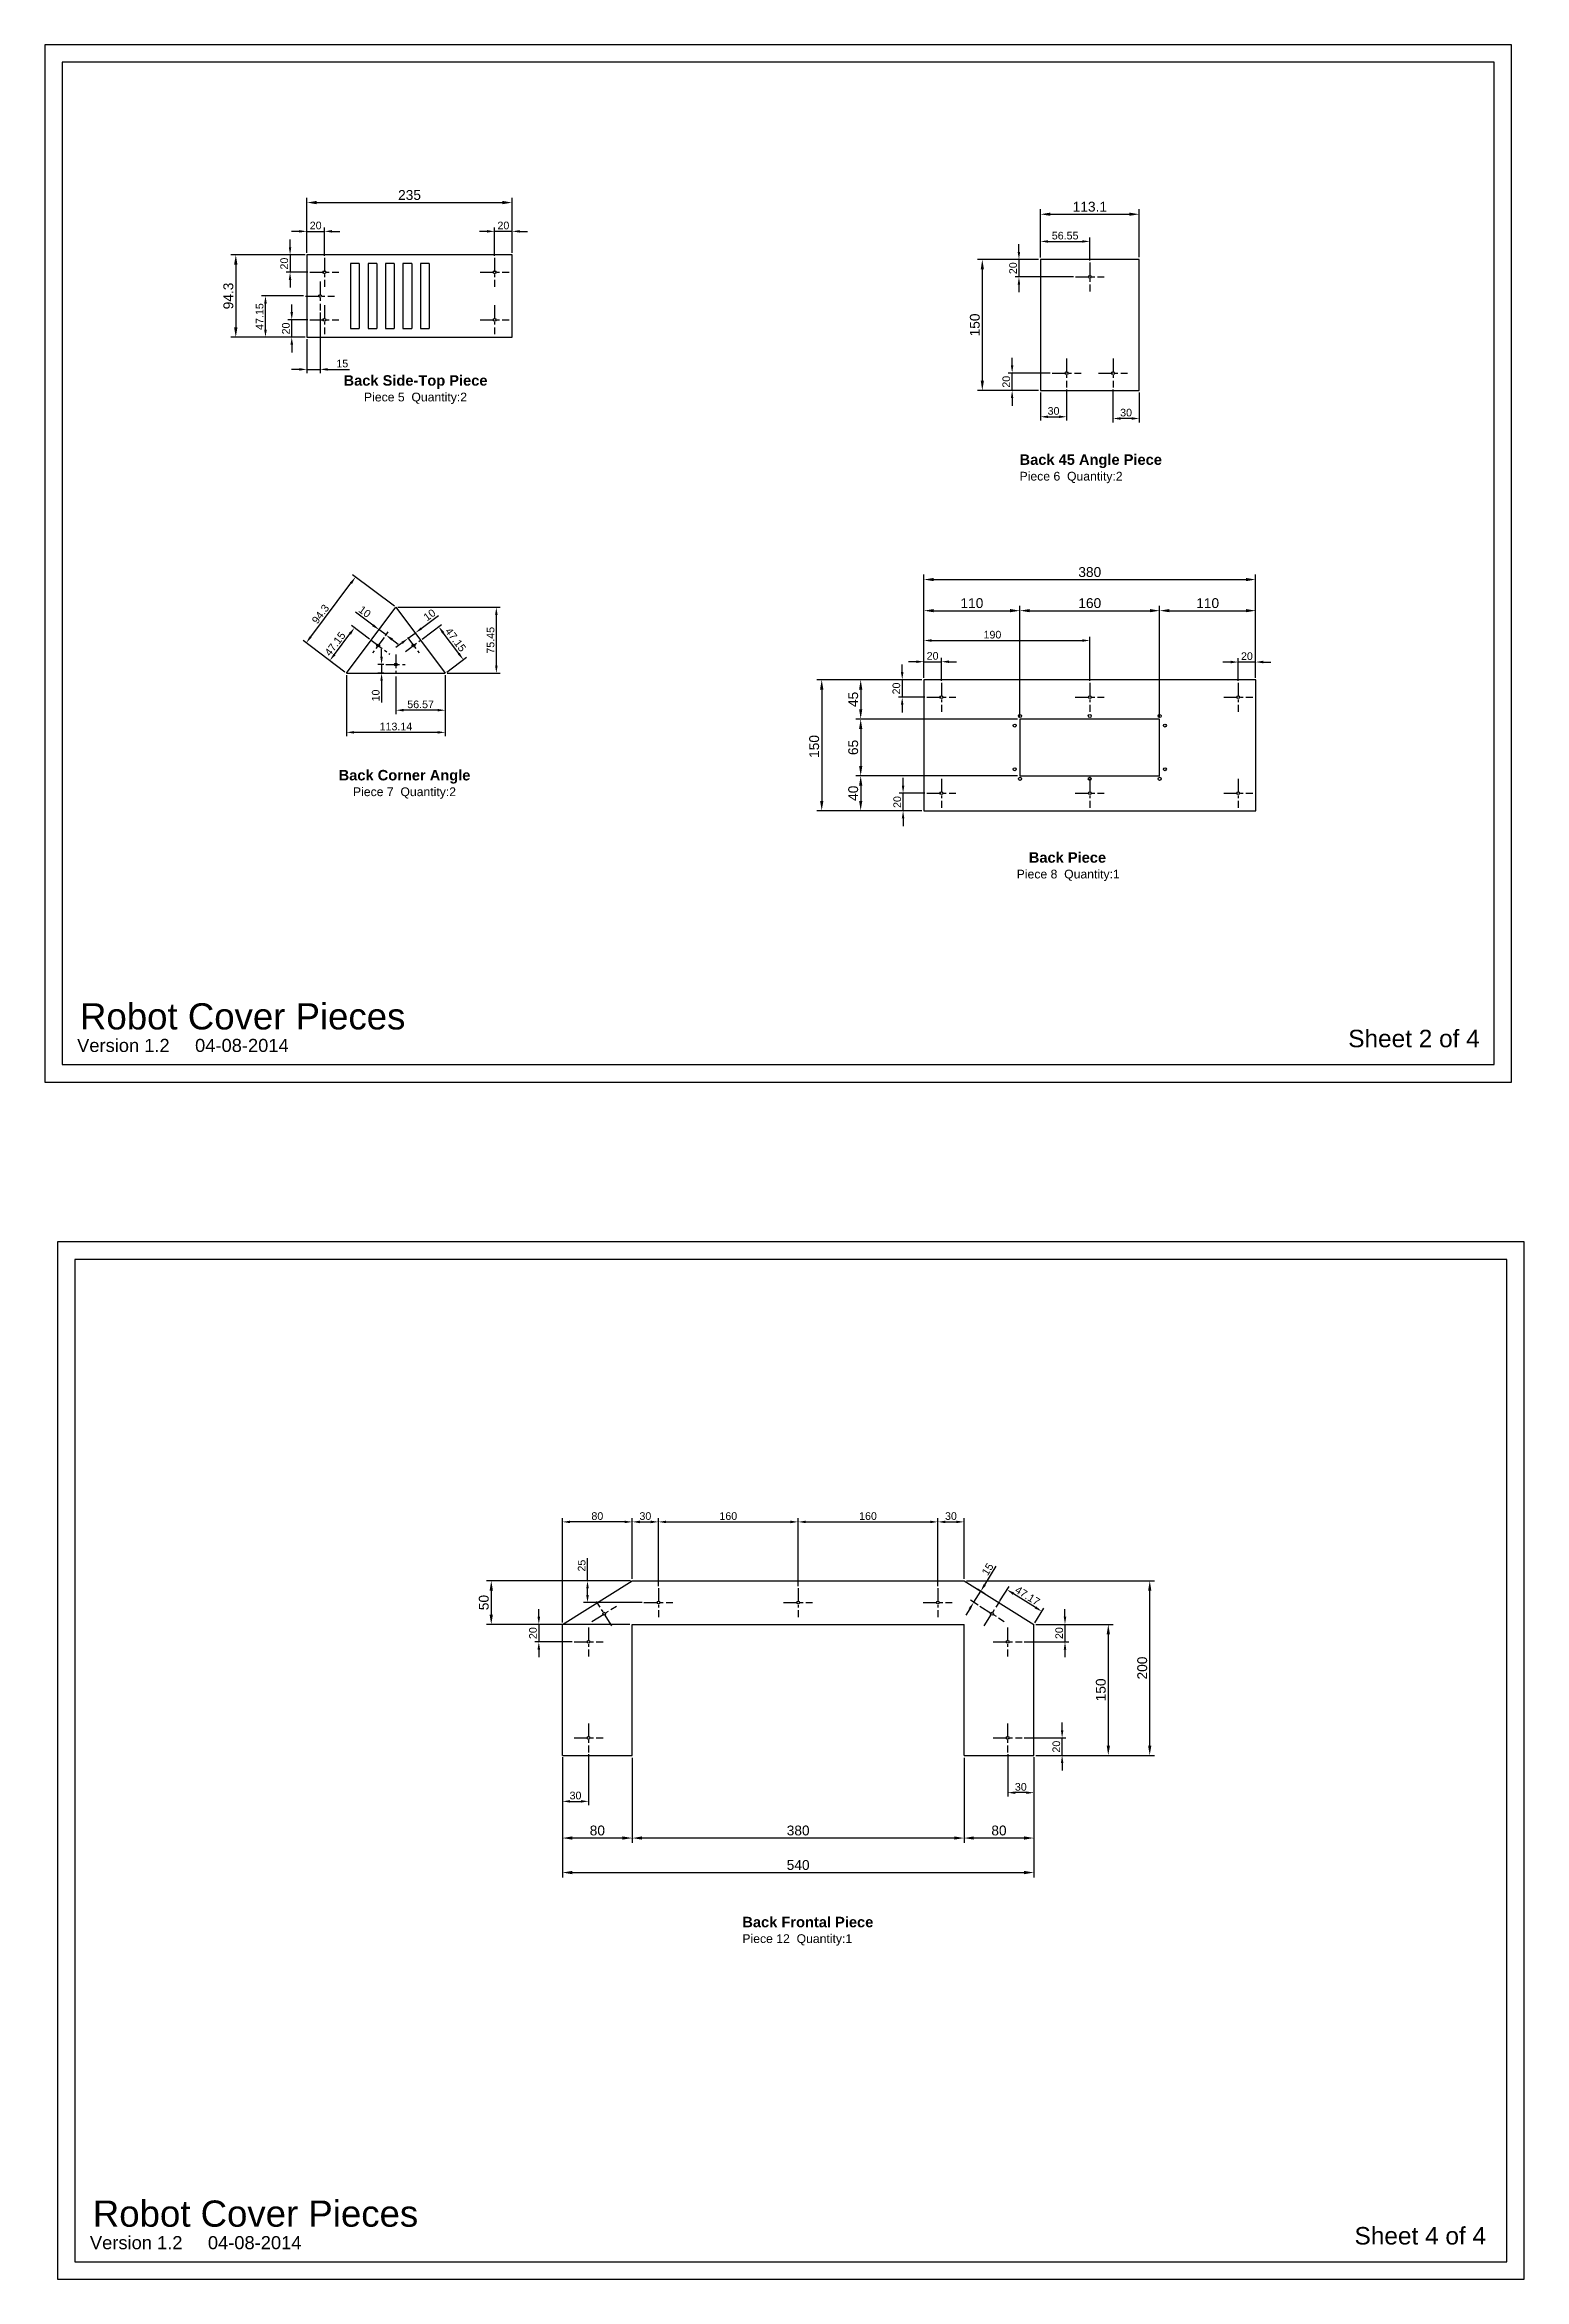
# Model space of a CAD drawing. Header units: millimetres. Extents: x 223 to 6376, y 897 to 5853.
# Drawn here: x 4682 to 6376, y 897 to 3456 of the extents above; entities that cross this region are included whole.
import ezdxf

# ---------------------------------------------------------------- set-up
doc = ezdxf.new("R2010")
doc.units = ezdxf.units.MM
doc.header["$LTSCALE"] = 0.5
doc.linetypes.add('CENTER', pattern=[50.8, 31.75, -6.35, 6.35, -6.35])
for name, color, linetype in [('Centre', 6, 'CENTER'), ('Dim', 5, 'Continuous'), ('Title', 7, 'Continuous')]:
    doc.layers.add(name, color=color, linetype=linetype)
doc.styles.get("Standard").update_dxf_attribs({"font": 'arial.ttf'})
doc.dimstyles.new('ISO-25', dxfattribs={"dimtxt": 2.5, "dimasz": 2.5, "dimexe": 1.25, "dimexo": 0.625, "dimtad": 1, "dimtxsty": 'Standard', "dimcen": 2.5, "dimadec": 0, "dimazin": 0, "dimtfac": 1, "dimtmove": 0, "dimatfit": 3, "dimfxl": 1, "dimarcsym": 0})

msp = doc.modelspace()

# ---------------------------------------------------------------- texts
at = {"layer": 'Dim', "attachment_point": 1}
for s, width, insert, char_height in [('Robot Cover Pieces', 564.96076, (4722.192, 2358.637), 30), ('Sheet 2 of 4', 361.06512, (6174.72, 2328.262), 20), ('Version 1.2     04-08-2014', 361.06512, (4718.891, 2317.843), 15), ('Robot Cover Pieces', 564.96076, (4736.856, 987.531), 30), ('Version 1.2     04-08-2014', 361.06512, (4733.555, 946.737), 15), ('Sheet 4 of 4', 361.06512, (6181.947, 957.156), 20)]:
    msp.add_mtext_dynamic_manual_height_columns(s, width=width, gutter_width=12.5, heights=[0], dxfattribs=dict(at, insert=insert, char_height=char_height))
at = {"layer": 'Title', "char_height": 10, "attachment_point": 1}
for s, width, heights, insert in [('\\pi16.555;{\\fArial|b1|i0|c0|p34;\\H1.2x;Back Side-Top Piece}\\P\\pi39.973;Piece 5  Quantity:2', 196.16674, [46.129], (5007.464, 3077.88)), ('\\pi0.78994;{\\fArial|b1|i0|c0|p34;\\H1.2x;Back 45 Angle Piece\\P\\pi23.291;}Piece 6  Quantity:2', 162.80225, [55.586], (5797.5, 2987.227)), ('\\pi19.448;{\\fArial|b1|i0|c0|p34;\\H1.2x;Back Piece}\\P\\pi5.5978;Piece 8  Quantity:1', 125.58848, [51.874], (5789.413, 2531.577)), ('\\pi7.0268;{\\fArial|b1|i0|c0|p34;\\H1.2x;Back Frontal Piece\\P\\pi20.025;}Piece 12  Quantity:1', 162.21177, [68.433], (5473.773, 1312.437))]:
    msp.add_mtext_dynamic_manual_height_columns(s, width=width, gutter_width=12.5, heights=heights, dxfattribs=dict(at, insert=insert))
at = {"layer": 'Title'}
note = msp.add_mtext_dynamic_manual_height_columns('\\pi6.3403;{\\fArial|b1|i0|c0|p34;\\H1.2x;Back Corner Angle}\\P\\pi22.763;Piece 7  Quantity:2\\P\\pi80.874;', width=161.74742, gutter_width=12.5, heights=[39.072, 0], dxfattribs=dict(at, insert=(5012.061, 2625.844), char_height=10, attachment_point=1))

# ---------------------------------------------------------------- blocks, each defined once
blk = doc.blocks.new('*D186')
at = {"layer": 'Defpoints', "color": 0, "transparency": 16777216}
for p in [(5217.1, 3275.6), (4982.1, 3215.7), (5217.1, 3215.7)]:
    blk.add_point(p, dxfattribs=at)
at = {"layer": 'Dim', "color": 0, "lineweight": -2, "transparency": 16777216}
for p, q in [((4982.1, 3218.5), (4982.1, 3281.2)), ((5217.1, 3218.5), (5217.1, 3281.2)), ((4993.3, 3275.6), (5205.8, 3275.6))]:
    blk.add_line(p, q, dxfattribs=at)
at = {"layer": 'Dim', "color": 0, "transparency": 16777216}
for points in [[(4993.3, 3277.5), (4993.3, 3273.7), (4982.1, 3275.6)], [(5205.8, 3277.5), (5205.8, 3273.7), (5217.1, 3275.6)]]:
    blk.add_solid(points, dxfattribs=at)
at = {"layer": 'Dim', "color": 0, "transparency": 16777216, "insert": (5099.6, 3284.2), "char_height": 11.25, "attachment_point": 5}
blk.add_mtext('235', dxfattribs=at)
blk = doc.blocks.new('*D187')
at = {"layer": 'Defpoints', "color": 0, "transparency": 16777216}
for p in [(4982.1, 3215.7), (4900.6, 3121.4), (4982.1, 3121.4)]:
    blk.add_point(p, dxfattribs=at)
at = {"layer": 'Dim', "color": 0, "lineweight": -2, "transparency": 16777216}
for p, q in [((4979.2, 3215.7), (4895, 3215.7)), ((4900.6, 3204.5), (4900.6, 3132.7)), ((4979.2, 3121.4), (4895, 3121.4))]:
    blk.add_line(p, q, dxfattribs=at)
at = {"layer": 'Dim', "color": 0, "transparency": 16777216}
for points in [[(4898.7, 3204.5), (4902.5, 3204.5), (4900.6, 3215.7)], [(4898.7, 3132.7), (4902.5, 3132.7), (4900.6, 3121.4)]]:
    blk.add_solid(points, dxfattribs=at)
at = {"layer": 'Dim', "color": 0, "transparency": 16777216, "insert": (4892.1, 3168.6), "char_height": 11.25, "attachment_point": 5, "rotation": 90}
blk.add_mtext('94.3', dxfattribs=at)
blk = doc.blocks.new('*D188')
at = {"layer": 'Defpoints', "color": 0, "transparency": 16777216}
for p in [(5002.1, 3242.6), (4982.1, 3215.7), (5002.1, 3212.3)]:
    blk.add_point(p, dxfattribs=at)
at = {"layer": 'Dim', "color": 0, "lineweight": -2, "transparency": 16777216}
for p, q in [((4973.3, 3242.6), (4964.6, 3242.6)), ((4982.1, 3217.9), (4982.1, 3247)), ((4982.1, 3242.6), (5002.1, 3242.6)), ((5002.1, 3214.5), (5002.1, 3247)), ((5010.8, 3242.6), (5019.6, 3242.6))]:
    blk.add_line(p, q, dxfattribs=at)
at = {"layer": 'Dim', "color": 0, "transparency": 16777216}
for points in [[(4973.3, 3244.1), (4973.3, 3241.2), (4982.1, 3242.6)], [(5010.8, 3244.1), (5010.8, 3241.2), (5002.1, 3242.6)]]:
    blk.add_solid(points, dxfattribs=at)
at = {"layer": 'Dim', "color": 0, "transparency": 16777216, "insert": (4992.1, 3249.3), "char_height": 8.75, "attachment_point": 5}
blk.add_mtext('20', dxfattribs=at)
blk = doc.blocks.new('*D189')
at = {"layer": 'Defpoints', "color": 0, "transparency": 16777216}
for p in [(5197.1, 3242.6), (5197.1, 3212.3), (5217.1, 3215.7)]:
    blk.add_point(p, dxfattribs=at)
at = {"layer": 'Dim', "color": 0, "lineweight": -2, "transparency": 16777216}
for p, q in [((5188.3, 3242.6), (5179.6, 3242.6)), ((5197.1, 3214.5), (5197.1, 3247)), ((5217.1, 3242.6), (5197.1, 3242.6)), ((5217.1, 3217.9), (5217.1, 3247)), ((5225.8, 3242.6), (5234.6, 3242.6))]:
    blk.add_line(p, q, dxfattribs=at)
at = {"layer": 'Dim', "color": 0, "transparency": 16777216}
for points in [[(5188.3, 3244.1), (5188.3, 3241.2), (5197.1, 3242.6)], [(5225.8, 3244.1), (5225.8, 3241.2), (5217.1, 3242.6)]]:
    blk.add_solid(points, dxfattribs=at)
at = {"layer": 'Dim', "color": 0, "transparency": 16777216, "insert": (5207.1, 3249.3), "char_height": 8.75, "attachment_point": 5}
blk.add_mtext('20', dxfattribs=at)
blk = doc.blocks.new('*D190')
at = {"layer": 'Defpoints', "color": 0, "transparency": 16777216}
for p in [(4982.1, 3215.7), (4962.8, 3195.7), (4985.5, 3195.7)]:
    blk.add_point(p, dxfattribs=at)
at = {"layer": 'Dim', "color": 0, "lineweight": -2, "transparency": 16777216}
for p, q in [((4962.8, 3224.5), (4962.8, 3233.2)), ((4979.9, 3215.7), (4958.4, 3215.7)), ((4962.8, 3215.7), (4962.8, 3195.7)), ((4983.3, 3195.7), (4958.4, 3195.7)), ((4962.8, 3187), (4962.8, 3178.2))]:
    blk.add_line(p, q, dxfattribs=at)
at = {"layer": 'Dim', "color": 0, "transparency": 16777216}
for points in [[(4961.3, 3224.5), (4964.2, 3224.5), (4962.8, 3215.7)], [(4961.3, 3187), (4964.2, 3187), (4962.8, 3195.7)]]:
    blk.add_solid(points, dxfattribs=at)
at = {"layer": 'Dim', "color": 0, "transparency": 16777216, "insert": (4956.1, 3205.7), "char_height": 8.75, "attachment_point": 5, "rotation": 90}
blk.add_mtext('20', dxfattribs=at)
blk = doc.blocks.new('*D191')
at = {"layer": 'Defpoints', "color": 0, "transparency": 16777216}
for p in [(4964.7, 3141.4), (4985.5, 3141.4), (4982.1, 3121.4)]:
    blk.add_point(p, dxfattribs=at)
at = {"layer": 'Dim', "color": 0, "lineweight": -2, "transparency": 16777216}
for p, q in [((4964.7, 3150.2), (4964.7, 3158.9)), ((4983.3, 3141.4), (4960.3, 3141.4)), ((4964.7, 3121.4), (4964.7, 3141.4)), ((4979.9, 3121.4), (4960.3, 3121.4)), ((4964.7, 3112.7), (4964.7, 3103.9))]:
    blk.add_line(p, q, dxfattribs=at)
at = {"layer": 'Dim', "color": 0, "transparency": 16777216}
for points in [[(4963.2, 3150.2), (4966.2, 3150.2), (4964.7, 3141.4)], [(4963.2, 3112.7), (4966.2, 3112.7), (4964.7, 3121.4)]]:
    blk.add_solid(points, dxfattribs=at)
at = {"layer": 'Dim', "color": 0, "transparency": 16777216, "insert": (4958, 3131.4), "char_height": 8.75, "attachment_point": 5, "rotation": 90}
blk.add_mtext('20', dxfattribs=at)
blk = doc.blocks.new('*D192')
at = {"layer": 'Defpoints', "color": 0, "transparency": 16777216}
for p in [(5084, 2812.1), (5140.5, 2736.6), (5199, 2736.6)]:
    blk.add_point(p, dxfattribs=at)
at = {"layer": 'Dim', "color": 0, "lineweight": -2, "transparency": 16777216}
for p, q in [((5086.2, 2812.1), (5203.4, 2812.1)), ((5199, 2803.3), (5199, 2745.4)), ((5142.7, 2736.6), (5203.4, 2736.6))]:
    blk.add_line(p, q, dxfattribs=at)
at = {"layer": 'Dim', "color": 0, "transparency": 16777216}
for points in [[(5197.6, 2803.3), (5200.5, 2803.3), (5199, 2812.1)], [(5197.6, 2745.4), (5200.5, 2745.4), (5199, 2736.6)]]:
    blk.add_solid(points, dxfattribs=at)
at = {"layer": 'Dim', "color": 0, "transparency": 16777216, "insert": (5192.4, 2774.3), "char_height": 8.75, "attachment_point": 5, "rotation": 90}
blk.add_mtext('75.45', dxfattribs=at)
blk = doc.blocks.new('*D193')
at = {"layer": 'Defpoints', "color": 0, "transparency": 16777216}
for p in [(5037.8, 2846.7), (5084, 2812.1), (5027.4, 2736.6)]:
    blk.add_point(p, dxfattribs=at)
at = {"layer": 'Dim', "color": 0, "lineweight": -2, "transparency": 16777216}
for p, q in [((5082.2, 2813.4), (5034.3, 2849.3)), ((4986.4, 2778.3), (5032.5, 2839.7)), ((5025.6, 2737.9), (4977.7, 2773.9))]:
    blk.add_line(p, q, dxfattribs=at)
at = {"layer": 'Dim', "color": 0, "transparency": 16777216}
for points in [[(5031.3, 2840.6), (5033.7, 2838.8), (5037.8, 2846.7)], [(4985.3, 2779.1), (4987.6, 2777.4), (4981.2, 2771.3)]]:
    blk.add_solid(points, dxfattribs=at)
at = {"layer": 'Dim', "color": 0, "transparency": 16777216, "insert": (4997.6, 2804.3), "char_height": 8.75, "attachment_point": 5, "rotation": 53.1377}
blk.add_mtext('94.3', dxfattribs=at)
blk = doc.blocks.new('*D194')
at = {"layer": 'Defpoints', "color": 0, "transparency": 16777216}
for p in [(5036.6, 2788.7), (5055.7, 2774.3), (5027.4, 2736.6)]:
    blk.add_point(p, dxfattribs=at)
at = {"layer": 'Dim', "color": 0, "lineweight": -2, "transparency": 16777216}
for p, q in [((5053.9, 2775.7), (5033.1, 2791.3)), ((5013.5, 2758), (5031.3, 2781.7)), ((5025.6, 2737.9), (5004.8, 2753.6))]:
    blk.add_line(p, q, dxfattribs=at)
at = {"layer": 'Dim', "color": 0, "transparency": 16777216}
for points in [[(5030.1, 2782.6), (5032.5, 2780.8), (5036.6, 2788.7)], [(5012.4, 2758.8), (5014.7, 2757.1), (5008.3, 2751)]]:
    blk.add_solid(points, dxfattribs=at)
at = {"layer": 'Dim', "color": 0, "transparency": 16777216, "insert": (5014.3, 2770.2), "char_height": 8.75, "attachment_point": 5, "rotation": 53.1377}
blk.add_mtext('47.15', dxfattribs=at)
blk = doc.blocks.new('*D196')
at = {"layer": 'Defpoints', "color": 0, "transparency": 16777216}
for p in [(5027.4, 2736.6), (5140.5, 2736.6), (5140.5, 2668.9)]:
    blk.add_point(p, dxfattribs=at)
at = {"layer": 'Dim', "color": 0, "lineweight": -2, "transparency": 16777216}
for p, q in [((5027.4, 2734.4), (5027.4, 2664.5)), ((5140.5, 2734.4), (5140.5, 2664.5)), ((5036.1, 2668.9), (5131.8, 2668.9))]:
    blk.add_line(p, q, dxfattribs=at)
at = {"layer": 'Dim', "color": 0, "transparency": 16777216}
for points in [[(5036.1, 2670.3), (5036.1, 2667.4), (5027.4, 2668.9)], [(5131.8, 2670.3), (5131.8, 2667.4), (5140.5, 2668.9)]]:
    blk.add_solid(points, dxfattribs=at)
at = {"layer": 'Dim', "color": 0, "transparency": 16777216, "insert": (5084, 2675.5), "char_height": 8.75, "attachment_point": 5}
blk.add_mtext('113.14', dxfattribs=at)
blk = doc.blocks.new('*D197')
at = {"layer": 'Defpoints', "color": 0, "transparency": 16777216}
for p in [(5062.6, 2783.6), (5064.7, 2786.4), (5070.6, 2777.6)]:
    blk.add_point(p, dxfattribs=at)
at = {"layer": 'Dim', "color": 0, "lineweight": -2, "transparency": 16777216}
for p, q in [((5057.7, 2791.6), (5037.8, 2806.5)), ((5064, 2785.4), (5067.3, 2789.9)), ((5072.7, 2780.4), (5064.7, 2786.4)), ((5072, 2779.4), (5075.3, 2783.9)), ((5079.7, 2775.1), (5086.7, 2769.9))]:
    blk.add_line(p, q, dxfattribs=at)
at = {"layer": 'Dim', "color": 0, "transparency": 16777216}
for points in [[(5058.6, 2792.8), (5056.8, 2790.4), (5064.7, 2786.4)], [(5080.6, 2776.3), (5078.8, 2773.9), (5072.7, 2780.4)]]:
    blk.add_solid(points, dxfattribs=at)
at = {"layer": 'Dim', "color": 0, "transparency": 16777216, "insert": (5048.3, 2807), "char_height": 8.75, "attachment_point": 5, "rotation": 323.1377}
blk.add_mtext('10', dxfattribs=at)
blk = doc.blocks.new('*D198')
at = {"layer": 'Defpoints', "color": 0, "transparency": 16777216}
for p in [(5097.3, 2777.6), (5105.3, 2783.6), (5106, 2782.6)]:
    blk.add_point(p, dxfattribs=at)
at = {"layer": 'Dim', "color": 0, "lineweight": -2, "transparency": 16777216}
for p, q in [((5113, 2787.9), (5132.9, 2802.8)), ((5091, 2771.4), (5084, 2766.1)), ((5098, 2776.6), (5106, 2782.6)), ((5098.6, 2775.9), (5100.7, 2773.1)), ((5106.6, 2781.9), (5108.7, 2779.1))]:
    blk.add_line(p, q, dxfattribs=at)
at = {"layer": 'Dim', "color": 0, "transparency": 16777216}
for points in [[(5090.2, 2772.5), (5091.9, 2770.2), (5098, 2776.6)], [(5112.2, 2789), (5113.9, 2786.7), (5106, 2782.6)]]:
    blk.add_solid(points, dxfattribs=at)
at = {"layer": 'Dim', "color": 0, "transparency": 16777216, "insert": (5122.5, 2803.3), "char_height": 8.75, "attachment_point": 5, "rotation": 36.8623}
blk.add_mtext('10', dxfattribs=at)
blk = doc.blocks.new('*D199')
at = {"layer": 'Defpoints', "color": 0, "transparency": 16777216}
for p in [(5072.4, 2746.6), (5067.6, 2736.6), (5072.4, 2736.6)]:
    blk.add_point(p, dxfattribs=at)
at = {"layer": 'Dim', "color": 0, "lineweight": -2, "transparency": 16777216}
for p, q in [((5067.6, 2755.4), (5067.6, 2764.1)), ((5070.2, 2746.6), (5063.2, 2746.6)), ((5067.6, 2746.6), (5067.6, 2736.6)), ((5070.2, 2736.6), (5063.2, 2736.6)), ((5067.6, 2727.9), (5067.6, 2703.1))]:
    blk.add_line(p, q, dxfattribs=at)
at = {"layer": 'Dim', "color": 0, "transparency": 16777216}
for points in [[(5066.1, 2755.4), (5069, 2755.4), (5067.6, 2746.6)], [(5066.1, 2727.9), (5069, 2727.9), (5067.6, 2736.6)]]:
    blk.add_solid(points, dxfattribs=at)
at = {"layer": 'Dim', "color": 0, "transparency": 16777216, "insert": (5060.9, 2711.1), "char_height": 8.75, "attachment_point": 5, "rotation": 90}
blk.add_mtext('10', dxfattribs=at)
blk = doc.blocks.new('*D200')
at = {"layer": 'Defpoints', "color": 0, "transparency": 16777216}
for p in [(5084, 2735), (5140.5, 2736.6), (5084, 2694.2)]:
    blk.add_point(p, dxfattribs=at)
at = {"layer": 'Dim', "color": 0, "lineweight": -2, "transparency": 16777216}
for p, q in [((5084, 2732.8), (5084, 2689.8)), ((5140.5, 2734.4), (5140.5, 2689.8)), ((5131.8, 2694.2), (5092.7, 2694.2))]:
    blk.add_line(p, q, dxfattribs=at)
at = {"layer": 'Dim', "color": 0, "transparency": 16777216}
for points in [[(5092.7, 2695.7), (5092.7, 2692.8), (5084, 2694.2)], [(5131.8, 2695.7), (5131.8, 2692.8), (5140.5, 2694.2)]]:
    blk.add_solid(points, dxfattribs=at)
at = {"layer": 'Dim', "color": 0, "transparency": 16777216, "insert": (5112.3, 2700.9), "char_height": 8.75, "attachment_point": 5}
blk.add_mtext('56.57', dxfattribs=at)
blk = doc.blocks.new('*D201')
at = {"layer": 'Defpoints', "color": 0, "transparency": 16777216}
for p in [(5935.3, 3262.2), (5822.2, 3210.4), (5935.3, 3210.4)]:
    blk.add_point(p, dxfattribs=at)
at = {"layer": 'Dim', "color": 0, "lineweight": -2, "transparency": 16777216}
for p, q in [((5822.2, 3213.2), (5822.2, 3267.9)), ((5833.5, 3262.2), (5924.1, 3262.2)), ((5935.3, 3213.2), (5935.3, 3267.9))]:
    blk.add_line(p, q, dxfattribs=at)
at = {"layer": 'Dim', "color": 0, "transparency": 16777216}
for points in [[(5833.5, 3264.1), (5833.5, 3260.4), (5822.2, 3262.2)], [(5924.1, 3264.1), (5924.1, 3260.4), (5935.3, 3262.2)]]:
    blk.add_solid(points, dxfattribs=at)
at = {"layer": 'Dim', "color": 0, "transparency": 16777216, "insert": (5878.8, 3270.8), "char_height": 11.25, "attachment_point": 5}
blk.add_mtext('113.1', dxfattribs=at)
blk = doc.blocks.new('*D202')
at = {"layer": 'Defpoints', "color": 0, "transparency": 16777216}
for p in [(5822.2, 3210.4), (5755.6, 3060.4), (5822.2, 3060.4)]:
    blk.add_point(p, dxfattribs=at)
at = {"layer": 'Dim', "color": 0, "lineweight": -2, "transparency": 16777216}
for p, q in [((5819.4, 3210.4), (5750, 3210.4)), ((5755.6, 3199.1), (5755.6, 3071.6)), ((5819.4, 3060.4), (5750, 3060.4))]:
    blk.add_line(p, q, dxfattribs=at)
at = {"layer": 'Dim', "color": 0, "transparency": 16777216}
for points in [[(5753.8, 3199.1), (5757.5, 3199.1), (5755.6, 3210.4)], [(5753.8, 3071.6), (5757.5, 3071.6), (5755.6, 3060.4)]]:
    blk.add_solid(points, dxfattribs=at)
at = {"layer": 'Dim', "color": 0, "transparency": 16777216, "insert": (5747.1, 3135.4), "char_height": 11.25, "attachment_point": 5, "rotation": 90}
blk.add_mtext('150', dxfattribs=at)
blk = doc.blocks.new('*D203')
at = {"layer": 'Defpoints', "color": 0, "transparency": 16777216}
for p in [(5822.2, 3210.4), (5797.6, 3190.4), (5862.2, 3190.4)]:
    blk.add_point(p, dxfattribs=at)
at = {"layer": 'Dim', "color": 0, "lineweight": -2, "transparency": 16777216}
for p, q in [((5797.6, 3219.1), (5797.6, 3227.9)), ((5820, 3210.4), (5793.2, 3210.4)), ((5797.6, 3210.4), (5797.6, 3190.4)), ((5860, 3190.4), (5793.2, 3190.4)), ((5797.6, 3181.6), (5797.6, 3172.9))]:
    blk.add_line(p, q, dxfattribs=at)
at = {"layer": 'Dim', "color": 0, "transparency": 16777216}
for points in [[(5796.1, 3219.1), (5799, 3219.1), (5797.6, 3210.4)], [(5796.1, 3181.6), (5799, 3181.6), (5797.6, 3190.4)]]:
    blk.add_solid(points, dxfattribs=at)
at = {"layer": 'Dim', "color": 0, "transparency": 16777216, "insert": (5790.9, 3200.4), "char_height": 8.75, "attachment_point": 5, "rotation": 90}
blk.add_mtext('20', dxfattribs=at)
blk = doc.blocks.new('*D204')
at = {"layer": 'Defpoints', "color": 0, "transparency": 16777216}
for p in [(5789.8, 3080.4), (5835.6, 3080.4), (5822.2, 3060.4)]:
    blk.add_point(p, dxfattribs=at)
at = {"layer": 'Dim', "color": 0, "lineweight": -2, "transparency": 16777216}
for p, q in [((5789.8, 3089.1), (5789.8, 3097.9)), ((5833.4, 3080.4), (5785.4, 3080.4)), ((5789.8, 3060.4), (5789.8, 3080.4)), ((5820, 3060.4), (5785.4, 3060.4)), ((5789.8, 3051.6), (5789.8, 3042.9))]:
    blk.add_line(p, q, dxfattribs=at)
at = {"layer": 'Dim', "color": 0, "transparency": 16777216}
for points in [[(5788.3, 3089.1), (5791.2, 3089.1), (5789.8, 3080.4)], [(5788.3, 3051.6), (5791.2, 3051.6), (5789.8, 3060.4)]]:
    blk.add_solid(points, dxfattribs=at)
at = {"layer": 'Dim', "color": 0, "transparency": 16777216, "insert": (5783.1, 3070.4), "char_height": 8.75, "attachment_point": 5, "rotation": 90}
blk.add_mtext('20', dxfattribs=at)
blk = doc.blocks.new('*D205')
at = {"layer": 'Defpoints', "color": 0, "transparency": 16777216}
for p in [(5878.8, 3231.1), (5822.2, 3210.4), (5878.8, 3207)]:
    blk.add_point(p, dxfattribs=at)
at = {"layer": 'Dim', "color": 0, "lineweight": -2, "transparency": 16777216}
for p, q in [((5822.2, 3212.6), (5822.2, 3235.5)), ((5831, 3231.1), (5870, 3231.1)), ((5878.8, 3209.2), (5878.8, 3235.5))]:
    blk.add_line(p, q, dxfattribs=at)
at = {"layer": 'Dim', "color": 0, "transparency": 16777216}
for points in [[(5831, 3232.5), (5831, 3229.6), (5822.2, 3231.1)], [(5870, 3232.5), (5870, 3229.6), (5878.8, 3231.1)]]:
    blk.add_solid(points, dxfattribs=at)
at = {"layer": 'Dim', "color": 0, "transparency": 16777216, "insert": (5850.5, 3237.7), "char_height": 8.75, "attachment_point": 5}
blk.add_mtext('56.55', dxfattribs=at)
blk = doc.blocks.new('*D206')
at = {"layer": 'Defpoints', "color": 0, "transparency": 16777216}
for p in [(5822.2, 3060.4), (5852.2, 3063.8), (5852.2, 3030.3)]:
    blk.add_point(p, dxfattribs=at)
at = {"layer": 'Dim', "color": 0, "lineweight": -2, "transparency": 16777216}
for p, q in [((5822.2, 3058.2), (5822.2, 3025.9)), ((5852.2, 3061.6), (5852.2, 3025.9)), ((5831, 3030.3), (5843.5, 3030.3))]:
    blk.add_line(p, q, dxfattribs=at)
at = {"layer": 'Dim', "color": 0, "transparency": 16777216}
for points in [[(5831, 3031.7), (5831, 3028.8), (5822.2, 3030.3)], [(5843.5, 3031.7), (5843.5, 3028.8), (5852.2, 3030.3)]]:
    blk.add_solid(points, dxfattribs=at)
at = {"layer": 'Dim', "color": 0, "transparency": 16777216, "insert": (5837.2, 3036.9), "char_height": 8.75, "attachment_point": 5}
blk.add_mtext('30', dxfattribs=at)
blk = doc.blocks.new('*D207')
at = {"layer": 'Defpoints', "color": 0, "transparency": 16777216}
for p in [(5905.3, 3063.8), (5935.3, 3060.4), (5905.3, 3028.3)]:
    blk.add_point(p, dxfattribs=at)
at = {"layer": 'Dim', "color": 0, "lineweight": -2, "transparency": 16777216}
for p, q in [((5905.3, 3061.6), (5905.3, 3023.9)), ((5935.3, 3058.2), (5935.3, 3023.9)), ((5926.6, 3028.3), (5914.1, 3028.3))]:
    blk.add_line(p, q, dxfattribs=at)
at = {"layer": 'Dim', "color": 0, "transparency": 16777216}
for points in [[(5914.1, 3029.8), (5914.1, 3026.8), (5905.3, 3028.3)], [(5926.6, 3029.8), (5926.6, 3026.8), (5935.3, 3028.3)]]:
    blk.add_solid(points, dxfattribs=at)
at = {"layer": 'Dim', "color": 0, "transparency": 16777216, "insert": (5920.3, 3035), "char_height": 8.75, "attachment_point": 5}
blk.add_mtext('30', dxfattribs=at)
blk = doc.blocks.new('*D208')
at = {"layer": 'Defpoints', "color": 0, "transparency": 16777216}
for p in [(6068.7, 2843.9), (5688.7, 2729.1), (6068.7, 2729.1)]:
    blk.add_point(p, dxfattribs=at)
at = {"layer": 'Dim', "color": 0, "lineweight": -2, "transparency": 16777216}
for p, q in [((5688.7, 2731.9), (5688.7, 2849.5)), ((5700, 2843.9), (6057.5, 2843.9)), ((6068.7, 2731.9), (6068.7, 2849.5))]:
    blk.add_line(p, q, dxfattribs=at)
at = {"layer": 'Dim', "color": 0, "transparency": 16777216}
for points in [[(5700, 2845.7), (5700, 2842), (5688.7, 2843.9)], [(6057.5, 2845.7), (6057.5, 2842), (6068.7, 2843.9)]]:
    blk.add_solid(points, dxfattribs=at)
at = {"layer": 'Dim', "color": 0, "transparency": 16777216, "insert": (5878.7, 2852.4), "char_height": 11.25, "attachment_point": 5}
blk.add_mtext('380', dxfattribs=at)
blk = doc.blocks.new('*D209')
at = {"layer": 'Defpoints', "color": 0, "transparency": 16777216}
for p in [(5688.7, 2729.1), (5571.7, 2579.1), (5688.7, 2579.1)]:
    blk.add_point(p, dxfattribs=at)
at = {"layer": 'Dim', "color": 0, "lineweight": -2, "transparency": 16777216}
for p, q in [((5685.9, 2729.1), (5566.1, 2729.1)), ((5571.7, 2717.9), (5571.7, 2590.4)), ((5685.9, 2579.1), (5566.1, 2579.1))]:
    blk.add_line(p, q, dxfattribs=at)
at = {"layer": 'Dim', "color": 0, "transparency": 16777216}
for points in [[(5569.8, 2717.9), (5573.6, 2717.9), (5571.7, 2729.1)], [(5569.8, 2590.4), (5573.6, 2590.4), (5571.7, 2579.1)]]:
    blk.add_solid(points, dxfattribs=at)
at = {"layer": 'Dim', "color": 0, "transparency": 16777216, "insert": (5563.1, 2652.7), "char_height": 11.25, "attachment_point": 5, "rotation": 90}
blk.add_mtext('150', dxfattribs=at)
blk = doc.blocks.new('*D212')
at = {"layer": 'Defpoints', "color": 0, "transparency": 16777216}
for p in [(5798.7, 2808.2), (5688.7, 2729.1), (5798.7, 2684.1)]:
    blk.add_point(p, dxfattribs=at)
at = {"layer": 'Dim', "color": 0, "lineweight": -2, "transparency": 16777216}
for p, q in [((5688.7, 2731.9), (5688.7, 2813.9)), ((5700, 2808.2), (5787.5, 2808.2)), ((5798.7, 2686.9), (5798.7, 2813.9))]:
    blk.add_line(p, q, dxfattribs=at)
at = {"layer": 'Dim', "color": 0, "transparency": 16777216}
for points in [[(5700, 2810.1), (5700, 2806.4), (5688.7, 2808.2)], [(5787.5, 2810.1), (5787.5, 2806.4), (5798.7, 2808.2)]]:
    blk.add_solid(points, dxfattribs=at)
at = {"layer": 'Dim', "color": 0, "transparency": 16777216, "insert": (5743.7, 2816.8), "char_height": 11.25, "attachment_point": 5}
blk.add_mtext('110', dxfattribs=at)
blk = doc.blocks.new('*D210')
at = {"layer": 'Defpoints', "color": 0, "transparency": 16777216}
for p in [(5958.7, 2808.2), (5798.7, 2684.1), (5958.7, 2684.1)]:
    blk.add_point(p, dxfattribs=at)
at = {"layer": 'Dim', "color": 0, "lineweight": -2, "transparency": 16777216}
for p, q in [((5798.7, 2686.9), (5798.7, 2813.9)), ((5810, 2808.2), (5947.5, 2808.2)), ((5958.7, 2686.9), (5958.7, 2813.9))]:
    blk.add_line(p, q, dxfattribs=at)
at = {"layer": 'Dim', "color": 0, "transparency": 16777216}
for points in [[(5810, 2810.1), (5810, 2806.4), (5798.7, 2808.2)], [(5947.5, 2810.1), (5947.5, 2806.4), (5958.7, 2808.2)]]:
    blk.add_solid(points, dxfattribs=at)
at = {"layer": 'Dim', "color": 0, "transparency": 16777216, "insert": (5878.7, 2816.8), "char_height": 11.25, "attachment_point": 5}
blk.add_mtext('160', dxfattribs=at)
blk = doc.blocks.new('*D213')
at = {"layer": 'Defpoints', "color": 0, "transparency": 16777216}
for p in [(6068.7, 2808.2), (6068.7, 2729.1), (5958.7, 2684.1)]:
    blk.add_point(p, dxfattribs=at)
at = {"layer": 'Dim', "color": 0, "lineweight": -2, "transparency": 16777216}
for p, q in [((5958.7, 2686.9), (5958.7, 2813.9)), ((5970, 2808.2), (6057.5, 2808.2)), ((6068.7, 2731.9), (6068.7, 2813.9))]:
    blk.add_line(p, q, dxfattribs=at)
at = {"layer": 'Dim', "color": 0, "transparency": 16777216}
for points in [[(5970, 2810.1), (5970, 2806.4), (5958.7, 2808.2)], [(6057.5, 2810.1), (6057.5, 2806.4), (6068.7, 2808.2)]]:
    blk.add_solid(points, dxfattribs=at)
at = {"layer": 'Dim', "color": 0, "transparency": 16777216, "insert": (6013.7, 2816.8), "char_height": 11.25, "attachment_point": 5}
blk.add_mtext('110', dxfattribs=at)
blk = doc.blocks.new('*D214')
at = {"layer": 'Defpoints', "color": 0, "transparency": 16777216}
for p in [(5688.7, 2729.1), (5616.3, 2684.1), (5798.7, 2684.1)]:
    blk.add_point(p, dxfattribs=at)
at = {"layer": 'Dim', "color": 0, "lineweight": -2, "transparency": 16777216}
for p, q in [((5685.9, 2729.1), (5610.7, 2729.1)), ((5616.3, 2717.9), (5616.3, 2695.4)), ((5795.9, 2684.1), (5610.7, 2684.1))]:
    blk.add_line(p, q, dxfattribs=at)
at = {"layer": 'Dim', "color": 0, "transparency": 16777216}
for points in [[(5614.5, 2717.9), (5618.2, 2717.9), (5616.3, 2729.1)], [(5614.5, 2695.4), (5618.2, 2695.4), (5616.3, 2684.1)]]:
    blk.add_solid(points, dxfattribs=at)
at = {"layer": 'Dim', "color": 0, "transparency": 16777216, "insert": (5607.8, 2706.6), "char_height": 11.25, "attachment_point": 5, "rotation": 90}
blk.add_mtext('45', dxfattribs=at)
blk = doc.blocks.new('*D211')
at = {"layer": 'Defpoints', "color": 0, "transparency": 16777216}
for p in [(5798.7, 2684.1), (5616.3, 2619.1), (5798.7, 2619.1)]:
    blk.add_point(p, dxfattribs=at)
at = {"layer": 'Dim', "color": 0, "lineweight": -2, "transparency": 16777216}
for p, q in [((5795.9, 2684.1), (5610.7, 2684.1)), ((5616.3, 2672.9), (5616.3, 2630.4)), ((5795.9, 2619.1), (5610.7, 2619.1))]:
    blk.add_line(p, q, dxfattribs=at)
at = {"layer": 'Dim', "color": 0, "transparency": 16777216}
for points in [[(5614.5, 2672.9), (5618.2, 2672.9), (5616.3, 2684.1)], [(5614.5, 2630.4), (5618.2, 2630.4), (5616.3, 2619.1)]]:
    blk.add_solid(points, dxfattribs=at)
at = {"layer": 'Dim', "color": 0, "transparency": 16777216, "insert": (5607.8, 2651.6), "char_height": 11.25, "attachment_point": 5, "rotation": 90}
blk.add_mtext('65', dxfattribs=at)
blk = doc.blocks.new('*D215')
at = {"layer": 'Defpoints', "color": 0, "transparency": 16777216}
for p in [(5798.7, 2619.1), (5616.3, 2579.1), (5688.7, 2579.1)]:
    blk.add_point(p, dxfattribs=at)
at = {"layer": 'Dim', "color": 0, "lineweight": -2, "transparency": 16777216}
for p, q in [((5795.9, 2619.1), (5610.7, 2619.1)), ((5616.3, 2607.9), (5616.3, 2590.4)), ((5685.9, 2579.1), (5610.7, 2579.1))]:
    blk.add_line(p, q, dxfattribs=at)
at = {"layer": 'Dim', "color": 0, "transparency": 16777216}
for points in [[(5614.5, 2607.9), (5618.2, 2607.9), (5616.3, 2619.1)], [(5614.5, 2590.4), (5618.2, 2590.4), (5616.3, 2579.1)]]:
    blk.add_solid(points, dxfattribs=at)
at = {"layer": 'Dim', "color": 0, "transparency": 16777216, "insert": (5607.8, 2599.1), "char_height": 11.25, "attachment_point": 5, "rotation": 90}
blk.add_mtext('40', dxfattribs=at)
blk = doc.blocks.new('*D216')
at = {"layer": 'Defpoints', "color": 0, "transparency": 16777216}
for p in [(5688.7, 2729.1), (5663.9, 2709.1), (5692.1, 2709.1)]:
    blk.add_point(p, dxfattribs=at)
at = {"layer": 'Dim', "color": 0, "lineweight": -2, "transparency": 16777216}
for p, q in [((5663.9, 2737.9), (5663.9, 2746.6)), ((5686.5, 2729.1), (5659.5, 2729.1)), ((5663.9, 2729.1), (5663.9, 2709.1)), ((5689.9, 2709.1), (5659.5, 2709.1)), ((5663.9, 2700.4), (5663.9, 2691.6))]:
    blk.add_line(p, q, dxfattribs=at)
at = {"layer": 'Dim', "color": 0, "transparency": 16777216}
for points in [[(5662.4, 2737.9), (5665.3, 2737.9), (5663.9, 2729.1)], [(5662.4, 2700.4), (5665.3, 2700.4), (5663.9, 2709.1)]]:
    blk.add_solid(points, dxfattribs=at)
at = {"layer": 'Dim', "color": 0, "transparency": 16777216, "insert": (5657.2, 2719.1), "char_height": 8.75, "attachment_point": 5, "rotation": 90}
blk.add_mtext('20', dxfattribs=at)
blk = doc.blocks.new('*D217')
at = {"layer": 'Defpoints', "color": 0, "transparency": 16777216}
for p in [(5664.9, 2599.1), (5692.1, 2599.1), (5688.7, 2579.1)]:
    blk.add_point(p, dxfattribs=at)
at = {"layer": 'Dim', "color": 0, "lineweight": -2, "transparency": 16777216}
for p, q in [((5664.9, 2607.9), (5664.9, 2616.6)), ((5689.9, 2599.1), (5660.5, 2599.1)), ((5664.9, 2579.1), (5664.9, 2599.1)), ((5686.5, 2579.1), (5660.5, 2579.1)), ((5664.9, 2570.4), (5664.9, 2561.6))]:
    blk.add_line(p, q, dxfattribs=at)
at = {"layer": 'Dim', "color": 0, "transparency": 16777216}
for points in [[(5663.4, 2607.9), (5666.3, 2607.9), (5664.9, 2599.1)], [(5663.4, 2570.4), (5666.3, 2570.4), (5664.9, 2579.1)]]:
    blk.add_solid(points, dxfattribs=at)
at = {"layer": 'Dim', "color": 0, "transparency": 16777216, "insert": (5658.2, 2589.1), "char_height": 8.75, "attachment_point": 5, "rotation": 90}
blk.add_mtext('20', dxfattribs=at)
blk = doc.blocks.new('*D218')
at = {"layer": 'Defpoints', "color": 0, "transparency": 16777216}
for p in [(5708.7, 2749.8), (5688.7, 2729.1), (5708.7, 2725.7)]:
    blk.add_point(p, dxfattribs=at)
at = {"layer": 'Dim', "color": 0, "lineweight": -2, "transparency": 16777216}
for p, q in [((5680, 2749.8), (5671.2, 2749.8)), ((5688.7, 2731.3), (5688.7, 2754.1)), ((5688.7, 2749.8), (5708.7, 2749.8)), ((5708.7, 2727.9), (5708.7, 2754.1)), ((5717.5, 2749.8), (5726.2, 2749.8))]:
    blk.add_line(p, q, dxfattribs=at)
at = {"layer": 'Dim', "color": 0, "transparency": 16777216}
for points in [[(5680, 2751.2), (5680, 2748.3), (5688.7, 2749.8)], [(5717.5, 2751.2), (5717.5, 2748.3), (5708.7, 2749.8)]]:
    blk.add_solid(points, dxfattribs=at)
at = {"layer": 'Dim', "color": 0, "transparency": 16777216, "insert": (5698.7, 2756.4), "char_height": 8.75, "attachment_point": 5}
blk.add_mtext('20', dxfattribs=at)
blk = doc.blocks.new('*D219')
at = {"layer": 'Defpoints', "color": 0, "transparency": 16777216}
for p in [(5878.7, 2774), (5688.7, 2729.1), (5878.7, 2725.7)]:
    blk.add_point(p, dxfattribs=at)
at = {"layer": 'Dim', "color": 0, "lineweight": -2, "transparency": 16777216}
for p, q in [((5688.7, 2731.3), (5688.7, 2778.4)), ((5697.5, 2774), (5870, 2774)), ((5878.7, 2727.9), (5878.7, 2778.4))]:
    blk.add_line(p, q, dxfattribs=at)
at = {"layer": 'Dim', "color": 0, "transparency": 16777216}
for points in [[(5697.5, 2775.5), (5697.5, 2772.6), (5688.7, 2774)], [(5870, 2775.5), (5870, 2772.6), (5878.7, 2774)]]:
    blk.add_solid(points, dxfattribs=at)
at = {"layer": 'Dim', "color": 0, "transparency": 16777216, "insert": (5767.2, 2780.7), "char_height": 8.75, "attachment_point": 5}
blk.add_mtext('190', dxfattribs=at)
blk = doc.blocks.new('*D220')
at = {"layer": 'Defpoints', "color": 0, "transparency": 16777216}
for p in [(6048.7, 2749.4), (6048.7, 2725.7), (6068.7, 2729.1)]:
    blk.add_point(p, dxfattribs=at)
at = {"layer": 'Dim', "color": 0, "lineweight": -2, "transparency": 16777216}
for p, q in [((6040, 2749.4), (6031.2, 2749.4)), ((6048.7, 2727.9), (6048.7, 2753.8)), ((6068.7, 2749.4), (6048.7, 2749.4)), ((6068.7, 2731.3), (6068.7, 2753.8)), ((6077.5, 2749.4), (6086.2, 2749.4))]:
    blk.add_line(p, q, dxfattribs=at)
at = {"layer": 'Dim', "color": 0, "transparency": 16777216}
for points in [[(6040, 2750.9), (6040, 2747.9), (6048.7, 2749.4)], [(6077.5, 2750.9), (6077.5, 2747.9), (6068.7, 2749.4)]]:
    blk.add_solid(points, dxfattribs=at)
at = {"layer": 'Dim', "color": 0, "transparency": 16777216, "insert": (6058.7, 2756.1), "char_height": 8.75, "attachment_point": 5}
blk.add_mtext('20', dxfattribs=at)
blk = doc.blocks.new('*D269')
at = {"layer": 'Defpoints', "color": 0, "transparency": 16777216}
for p in [(5814.7, 1647.3), (5814.7, 1497.3), (5899.9, 1497.3)]:
    blk.add_point(p, dxfattribs=at)
at = {"layer": 'Dim', "color": 0, "lineweight": -2, "transparency": 16777216}
for p, q in [((5817.5, 1647.3), (5905.6, 1647.3)), ((5899.9, 1636), (5899.9, 1508.5)), ((5817.5, 1497.3), (5905.6, 1497.3))]:
    blk.add_line(p, q, dxfattribs=at)
at = {"layer": 'Dim', "color": 0, "transparency": 16777216}
for points in [[(5898.1, 1636), (5901.8, 1636), (5899.9, 1647.3)], [(5898.1, 1508.5), (5901.8, 1508.5), (5899.9, 1497.3)]]:
    blk.add_solid(points, dxfattribs=at)
at = {"layer": 'Dim', "color": 0, "transparency": 16777216, "insert": (5891.4, 1572.3), "char_height": 11.25, "attachment_point": 5, "rotation": 90}
blk.add_mtext('150', dxfattribs=at)
blk = doc.blocks.new('*D270')
at = {"layer": 'Defpoints', "color": 0, "transparency": 16777216}
for p in [(5734.7, 1497.3), (5814.7, 1497.3), (5734.7, 1402.6)]:
    blk.add_point(p, dxfattribs=at)
at = {"layer": 'Dim', "color": 0, "lineweight": -2, "transparency": 16777216}
for p, q in [((5734.7, 1494.4), (5734.7, 1397)), ((5814.7, 1494.4), (5814.7, 1397)), ((5803.4, 1402.6), (5745.9, 1402.6))]:
    blk.add_line(p, q, dxfattribs=at)
at = {"layer": 'Dim', "color": 0, "transparency": 16777216}
for points in [[(5745.9, 1404.5), (5745.9, 1400.8), (5734.7, 1402.6)], [(5803.4, 1404.5), (5803.4, 1400.8), (5814.7, 1402.6)]]:
    blk.add_solid(points, dxfattribs=at)
at = {"layer": 'Dim', "color": 0, "transparency": 16777216, "insert": (5774.7, 1411.2), "char_height": 11.25, "attachment_point": 5}
blk.add_mtext('80', dxfattribs=at)
blk = doc.blocks.new('*D267')
at = {"layer": 'Defpoints', "color": 0, "transparency": 16777216}
for p in [(5354.7, 1497.3), (5734.7, 1497.3), (5354.7, 1402.6)]:
    blk.add_point(p, dxfattribs=at)
at = {"layer": 'Dim', "color": 0, "lineweight": -2, "transparency": 16777216}
for p, q in [((5354.7, 1494.4), (5354.7, 1397)), ((5734.7, 1494.4), (5734.7, 1397)), ((5723.4, 1402.6), (5365.9, 1402.6))]:
    blk.add_line(p, q, dxfattribs=at)
at = {"layer": 'Dim', "color": 0, "transparency": 16777216}
for points in [[(5365.9, 1404.5), (5365.9, 1400.8), (5354.7, 1402.6)], [(5723.4, 1404.5), (5723.4, 1400.8), (5734.7, 1402.6)]]:
    blk.add_solid(points, dxfattribs=at)
at = {"layer": 'Dim', "color": 0, "transparency": 16777216, "insert": (5544.7, 1411.2), "char_height": 11.25, "attachment_point": 5}
blk.add_mtext('380', dxfattribs=at)
blk = doc.blocks.new('*D271')
at = {"layer": 'Defpoints', "color": 0, "transparency": 16777216}
for p in [(5274.7, 1497.3), (5354.7, 1497.3), (5274.7, 1402.6)]:
    blk.add_point(p, dxfattribs=at)
at = {"layer": 'Dim', "color": 0, "lineweight": -2, "transparency": 16777216}
for p, q in [((5274.7, 1494.4), (5274.7, 1397)), ((5354.7, 1494.4), (5354.7, 1397)), ((5343.4, 1402.6), (5285.9, 1402.6))]:
    blk.add_line(p, q, dxfattribs=at)
at = {"layer": 'Dim', "color": 0, "transparency": 16777216}
for points in [[(5285.9, 1404.5), (5285.9, 1400.8), (5274.7, 1402.6)], [(5343.4, 1404.5), (5343.4, 1400.8), (5354.7, 1402.6)]]:
    blk.add_solid(points, dxfattribs=at)
at = {"layer": 'Dim', "color": 0, "transparency": 16777216, "insert": (5314.7, 1411.2), "char_height": 11.25, "attachment_point": 5}
blk.add_mtext('80', dxfattribs=at)
blk = doc.blocks.new('*D272')
at = {"layer": 'Defpoints', "color": 0, "transparency": 16777216}
for p in [(5734.7, 1697.3), (5947.4, 1697.3), (5814.7, 1497.3)]:
    blk.add_point(p, dxfattribs=at)
at = {"layer": 'Dim', "color": 0, "lineweight": -2, "transparency": 16777216}
for p, q in [((5737.5, 1697.3), (5953, 1697.3)), ((5947.4, 1508.5), (5947.4, 1686)), ((5817.5, 1497.3), (5953, 1497.3))]:
    blk.add_line(p, q, dxfattribs=at)
at = {"layer": 'Dim', "color": 0, "transparency": 16777216}
for points in [[(5945.5, 1686), (5949.2, 1686), (5947.4, 1697.3)], [(5945.5, 1508.5), (5949.2, 1508.5), (5947.4, 1497.3)]]:
    blk.add_solid(points, dxfattribs=at)
at = {"layer": 'Dim', "color": 0, "transparency": 16777216, "insert": (5938.8, 1597.3), "char_height": 11.25, "attachment_point": 5, "rotation": 90}
blk.add_mtext('200', dxfattribs=at)
blk = doc.blocks.new('*D273')
at = {"layer": 'Defpoints', "color": 0, "transparency": 16777216}
for p in [(5354.7, 1697.3), (5193.2, 1647.3), (5354.7, 1647.3)]:
    blk.add_point(p, dxfattribs=at)
at = {"layer": 'Dim', "color": 0, "lineweight": -2, "transparency": 16777216}
for p, q in [((5351.8, 1697.3), (5187.6, 1697.3)), ((5193.2, 1686), (5193.2, 1658.5)), ((5351.8, 1647.3), (5187.6, 1647.3))]:
    blk.add_line(p, q, dxfattribs=at)
at = {"layer": 'Dim', "color": 0, "transparency": 16777216}
for points in [[(5191.3, 1686), (5195.1, 1686), (5193.2, 1697.3)], [(5191.3, 1658.5), (5195.1, 1658.5), (5193.2, 1647.3)]]:
    blk.add_solid(points, dxfattribs=at)
at = {"layer": 'Dim', "color": 0, "transparency": 16777216, "insert": (5184.7, 1672.3), "char_height": 11.25, "attachment_point": 5, "rotation": 90}
blk.add_mtext('50', dxfattribs=at)
blk = doc.blocks.new('*D274')
at = {"layer": 'Defpoints', "color": 0, "transparency": 16777216}
for p in [(5274.7, 1497.3), (5814.7, 1497.3), (5814.7, 1363.1)]:
    blk.add_point(p, dxfattribs=at)
at = {"layer": 'Dim', "color": 0, "lineweight": -2, "transparency": 16777216}
for p, q in [((5274.7, 1494.4), (5274.7, 1357.5)), ((5814.7, 1494.4), (5814.7, 1357.5)), ((5285.9, 1363.1), (5803.4, 1363.1))]:
    blk.add_line(p, q, dxfattribs=at)
at = {"layer": 'Dim', "color": 0, "transparency": 16777216}
for points in [[(5285.9, 1365), (5285.9, 1361.2), (5274.7, 1363.1)], [(5803.4, 1365), (5803.4, 1361.2), (5814.7, 1363.1)]]:
    blk.add_solid(points, dxfattribs=at)
at = {"layer": 'Dim', "color": 0, "transparency": 16777216, "insert": (5544.7, 1371.7), "char_height": 11.25, "attachment_point": 5}
blk.add_mtext('540', dxfattribs=at)
blk = doc.blocks.new('*D275')
at = {"layer": 'Defpoints', "color": 0, "transparency": 16777216}
for p in [(5274.7, 1497.3), (5304.7, 1500.7), (5304.7, 1444.6)]:
    blk.add_point(p, dxfattribs=at)
at = {"layer": 'Dim', "color": 0, "lineweight": -2, "transparency": 16777216}
for p, q in [((5274.7, 1495.1), (5274.7, 1440.3)), ((5304.7, 1498.5), (5304.7, 1440.3)), ((5283.4, 1444.6), (5295.9, 1444.6))]:
    blk.add_line(p, q, dxfattribs=at)
at = {"layer": 'Dim', "color": 0, "transparency": 16777216}
for points in [[(5283.4, 1446.1), (5283.4, 1443.2), (5274.7, 1444.6)], [(5295.9, 1446.1), (5295.9, 1443.2), (5304.7, 1444.6)]]:
    blk.add_solid(points, dxfattribs=at)
at = {"layer": 'Dim', "color": 0, "transparency": 16777216, "insert": (5289.7, 1451.3), "char_height": 8.75, "attachment_point": 5}
blk.add_mtext('30', dxfattribs=at)
blk = doc.blocks.new('*D276')
at = {"layer": 'Defpoints', "color": 0, "transparency": 16777216}
for p in [(5784.7, 1500.7), (5814.7, 1497.3), (5784.7, 1454.6)]:
    blk.add_point(p, dxfattribs=at)
at = {"layer": 'Dim', "color": 0, "lineweight": -2, "transparency": 16777216}
for p, q in [((5784.7, 1498.5), (5784.7, 1450.2)), ((5814.7, 1495.1), (5814.7, 1450.2)), ((5805.9, 1454.6), (5793.4, 1454.6))]:
    blk.add_line(p, q, dxfattribs=at)
at = {"layer": 'Dim', "color": 0, "transparency": 16777216}
for points in [[(5793.4, 1456), (5793.4, 1453.1), (5784.7, 1454.6)], [(5805.9, 1456), (5805.9, 1453.1), (5814.7, 1454.6)]]:
    blk.add_solid(points, dxfattribs=at)
at = {"layer": 'Dim', "color": 0, "transparency": 16777216, "insert": (5799.7, 1461.2), "char_height": 8.75, "attachment_point": 5}
blk.add_mtext('30', dxfattribs=at)
blk = doc.blocks.new('*D277')
at = {"layer": 'Defpoints', "color": 0, "transparency": 16777216}
for p in [(5801.3, 1517.3), (5847, 1517.3), (5814.7, 1497.3)]:
    blk.add_point(p, dxfattribs=at)
at = {"layer": 'Dim', "color": 0, "lineweight": -2, "transparency": 16777216}
for p, q in [((5803.4, 1517.3), (5851.4, 1517.3)), ((5847, 1526), (5847, 1534.8)), ((5847, 1497.3), (5847, 1517.3)), ((5816.8, 1497.3), (5851.4, 1497.3)), ((5847, 1488.5), (5847, 1479.8))]:
    blk.add_line(p, q, dxfattribs=at)
at = {"layer": 'Dim', "color": 0, "transparency": 16777216}
for points in [[(5845.6, 1526), (5848.5, 1526), (5847, 1517.3)], [(5845.6, 1488.5), (5848.5, 1488.5), (5847, 1497.3)]]:
    blk.add_solid(points, dxfattribs=at)
at = {"layer": 'Dim', "color": 0, "transparency": 16777216, "insert": (5840.4, 1507.3), "char_height": 8.75, "attachment_point": 5, "rotation": 90}
blk.add_mtext('20', dxfattribs=at)
blk = doc.blocks.new('*D278')
at = {"layer": 'Defpoints', "color": 0, "transparency": 16777216}
for p in [(5814.7, 1647.3), (5801.3, 1627.3), (5850.3, 1627.3)]:
    blk.add_point(p, dxfattribs=at)
at = {"layer": 'Dim', "color": 0, "lineweight": -2, "transparency": 16777216}
for p, q in [((5850.3, 1656), (5850.3, 1664.8)), ((5816.8, 1647.3), (5854.7, 1647.3)), ((5850.3, 1647.3), (5850.3, 1627.3)), ((5803.4, 1627.3), (5854.7, 1627.3)), ((5850.3, 1618.5), (5850.3, 1609.8))]:
    blk.add_line(p, q, dxfattribs=at)
at = {"layer": 'Dim', "color": 0, "transparency": 16777216}
for points in [[(5848.9, 1656), (5851.8, 1656), (5850.3, 1647.3)], [(5848.9, 1618.5), (5851.8, 1618.5), (5850.3, 1627.3)]]:
    blk.add_solid(points, dxfattribs=at)
at = {"layer": 'Dim', "color": 0, "transparency": 16777216, "insert": (5843.7, 1637.3), "char_height": 8.75, "attachment_point": 5, "rotation": 90}
blk.add_mtext('20', dxfattribs=at)
blk = doc.blocks.new('*D279')
at = {"layer": 'Defpoints', "color": 0, "transparency": 16777216}
for p in [(5274.7, 1647.3), (5247.7, 1627.3), (5288.1, 1627.3)]:
    blk.add_point(p, dxfattribs=at)
at = {"layer": 'Dim', "color": 0, "lineweight": -2, "transparency": 16777216}
for p, q in [((5247.7, 1656), (5247.7, 1664.8)), ((5272.5, 1647.3), (5243.3, 1647.3)), ((5247.7, 1647.3), (5247.7, 1627.3)), ((5285.9, 1627.3), (5243.3, 1627.3)), ((5247.7, 1618.5), (5247.7, 1609.8))]:
    blk.add_line(p, q, dxfattribs=at)
at = {"layer": 'Dim', "color": 0, "transparency": 16777216}
for points in [[(5246.2, 1656), (5249.1, 1656), (5247.7, 1647.3)], [(5246.2, 1618.5), (5249.1, 1618.5), (5247.7, 1627.3)]]:
    blk.add_solid(points, dxfattribs=at)
at = {"layer": 'Dim', "color": 0, "transparency": 16777216, "insert": (5241, 1637.3), "char_height": 8.75, "attachment_point": 5, "rotation": 90}
blk.add_mtext('20', dxfattribs=at)
blk = doc.blocks.new('*D280')
at = {"layer": 'Defpoints', "color": 0, "transparency": 16777216}
for p in [(5384.7, 1764.7), (5354.7, 1697.3), (5384.7, 1688.9)]:
    blk.add_point(p, dxfattribs=at)
at = {"layer": 'Dim', "color": 0, "lineweight": -2, "transparency": 16777216}
for p, q in [((5354.7, 1699.4), (5354.7, 1769)), ((5384.7, 1691), (5384.7, 1769)), ((5363.4, 1764.7), (5375.9, 1764.7))]:
    blk.add_line(p, q, dxfattribs=at)
at = {"layer": 'Dim', "color": 0, "transparency": 16777216}
for points in [[(5363.4, 1766.1), (5363.4, 1763.2), (5354.7, 1764.7)], [(5375.9, 1766.1), (5375.9, 1763.2), (5384.7, 1764.7)]]:
    blk.add_solid(points, dxfattribs=at)
at = {"layer": 'Dim', "color": 0, "transparency": 16777216, "insert": (5369.7, 1771.3), "char_height": 8.75, "attachment_point": 5}
blk.add_mtext('30', dxfattribs=at)
blk = doc.blocks.new('*D281')
at = {"layer": 'Defpoints', "color": 0, "transparency": 16777216}
for p in [(5544.7, 1764.7), (5384.7, 1688.9), (5544.7, 1688.9)]:
    blk.add_point(p, dxfattribs=at)
at = {"layer": 'Dim', "color": 0, "lineweight": -2, "transparency": 16777216}
for p, q in [((5384.7, 1691), (5384.7, 1769)), ((5544.7, 1691), (5544.7, 1769)), ((5393.4, 1764.7), (5535.9, 1764.7))]:
    blk.add_line(p, q, dxfattribs=at)
at = {"layer": 'Dim', "color": 0, "transparency": 16777216}
for points in [[(5393.4, 1766.1), (5393.4, 1763.2), (5384.7, 1764.7)], [(5535.9, 1766.1), (5535.9, 1763.2), (5544.7, 1764.7)]]:
    blk.add_solid(points, dxfattribs=at)
at = {"layer": 'Dim', "color": 0, "transparency": 16777216, "insert": (5464.7, 1771.3), "char_height": 8.75, "attachment_point": 5}
blk.add_mtext('160', dxfattribs=at)
blk = doc.blocks.new('*D282')
at = {"layer": 'Defpoints', "color": 0, "transparency": 16777216}
for p in [(5704.7, 1764.7), (5544.7, 1688.9), (5704.7, 1688.9)]:
    blk.add_point(p, dxfattribs=at)
at = {"layer": 'Dim', "color": 0, "lineweight": -2, "transparency": 16777216}
for p, q in [((5544.7, 1691), (5544.7, 1769)), ((5704.7, 1691), (5704.7, 1769)), ((5553.4, 1764.7), (5695.9, 1764.7))]:
    blk.add_line(p, q, dxfattribs=at)
at = {"layer": 'Dim', "color": 0, "transparency": 16777216}
for points in [[(5553.4, 1766.1), (5553.4, 1763.2), (5544.7, 1764.7)], [(5695.9, 1766.1), (5695.9, 1763.2), (5704.7, 1764.7)]]:
    blk.add_solid(points, dxfattribs=at)
at = {"layer": 'Dim', "color": 0, "transparency": 16777216, "insert": (5624.7, 1771.3), "char_height": 8.75, "attachment_point": 5}
blk.add_mtext('160', dxfattribs=at)
blk = doc.blocks.new('*D283')
at = {"layer": 'Defpoints', "color": 0, "transparency": 16777216}
for p in [(5734.7, 1764.7), (5734.7, 1697.3), (5704.7, 1688.9)]:
    blk.add_point(p, dxfattribs=at)
at = {"layer": 'Dim', "color": 0, "lineweight": -2, "transparency": 16777216}
for p, q in [((5704.7, 1691), (5704.7, 1769)), ((5734.7, 1699.4), (5734.7, 1769)), ((5713.4, 1764.7), (5725.9, 1764.7))]:
    blk.add_line(p, q, dxfattribs=at)
at = {"layer": 'Dim', "color": 0, "transparency": 16777216}
for points in [[(5713.4, 1766.1), (5713.4, 1763.2), (5704.7, 1764.7)], [(5725.9, 1766.1), (5725.9, 1763.2), (5734.7, 1764.7)]]:
    blk.add_solid(points, dxfattribs=at)
at = {"layer": 'Dim', "color": 0, "transparency": 16777216, "insert": (5719.7, 1771.3), "char_height": 8.75, "attachment_point": 5}
blk.add_mtext('30', dxfattribs=at)
blk = doc.blocks.new('*D284')
at = {"layer": 'Defpoints', "color": 0, "transparency": 16777216}
for p in [(5274.7, 1764.7), (5354.7, 1697.3), (5274.7, 1647.3)]:
    blk.add_point(p, dxfattribs=at)
at = {"layer": 'Dim', "color": 0, "lineweight": -2, "transparency": 16777216}
for p, q in [((5274.7, 1649.4), (5274.7, 1769)), ((5354.7, 1699.4), (5354.7, 1769)), ((5345.9, 1764.7), (5283.4, 1764.7))]:
    blk.add_line(p, q, dxfattribs=at)
at = {"layer": 'Dim', "color": 0, "transparency": 16777216}
for points in [[(5283.4, 1766.1), (5283.4, 1763.2), (5274.7, 1764.7)], [(5345.9, 1766.1), (5345.9, 1763.2), (5354.7, 1764.7)]]:
    blk.add_solid(points, dxfattribs=at)
at = {"layer": 'Dim', "color": 0, "transparency": 16777216, "insert": (5314.7, 1771.3), "char_height": 8.75, "attachment_point": 5}
blk.add_mtext('80', dxfattribs=at)
blk = doc.blocks.new('*D285')
at = {"layer": 'Defpoints', "color": 0, "transparency": 16777216}
for p in [(5354.7, 1697.3), (5303.4, 1672.3), (5368.1, 1672.3)]:
    blk.add_point(p, dxfattribs=at)
at = {"layer": 'Dim', "color": 0, "lineweight": -2, "transparency": 16777216}
for p, q in [((5303.4, 1697.3), (5303.4, 1723.1)), ((5352.5, 1697.3), (5299, 1697.3)), ((5365.9, 1672.3), (5299, 1672.3)), ((5303.4, 1681), (5303.4, 1688.5))]:
    blk.add_line(p, q, dxfattribs=at)
at = {"layer": 'Dim', "color": 0, "transparency": 16777216}
for points in [[(5302, 1688.5), (5304.9, 1688.5), (5303.4, 1697.3)], [(5302, 1681), (5304.9, 1681), (5303.4, 1672.3)]]:
    blk.add_solid(points, dxfattribs=at)
at = {"layer": 'Dim', "color": 0, "transparency": 16777216, "insert": (5296.8, 1714.6), "char_height": 8.75, "attachment_point": 5, "rotation": 90}
blk.add_mtext('25', dxfattribs=at)
blk = doc.blocks.new('*D268')
at = {"layer": 'Defpoints', "color": 0, "transparency": 16777216}
for p in [(5752.6, 1668.3), (5753.8, 1685.3), (5760.6, 1681.1)]:
    blk.add_point(p, dxfattribs=at)
at = {"layer": 'Dim', "color": 0, "lineweight": -2, "transparency": 16777216}
for p, q in [((5758.4, 1692.7), (5771.6, 1713.8)), ((5741.2, 1665.2), (5736.6, 1657.7)), ((5750.8, 1669.5), (5742.1, 1674.9)), ((5745.8, 1672.6), (5753.8, 1685.3)), ((5758.7, 1682.2), (5750.1, 1687.6))]:
    blk.add_line(p, q, dxfattribs=at)
at = {"layer": 'Dim', "color": 0, "transparency": 16777216}
for points in [[(5757.2, 1693.5), (5759.7, 1691.9), (5753.8, 1685.3)], [(5740, 1665.9), (5742.4, 1664.4), (5745.8, 1672.6)]]:
    blk.add_solid(points, dxfattribs=at)
at = {"layer": 'Dim', "color": 0, "transparency": 16777216, "insert": (5761.7, 1710.5), "char_height": 8.75, "attachment_point": 5, "rotation": 57.9946}
blk.add_mtext('15', dxfattribs=at)
blk = doc.blocks.new('*D286')
at = {"layer": 'Defpoints', "color": 0, "transparency": 16777216}
for p in [(5774.7, 1672.3), (5783.9, 1687.1), (5814.7, 1647.3)]:
    blk.add_point(p, dxfattribs=at)
at = {"layer": 'Dim', "color": 0, "lineweight": -2, "transparency": 16777216}
for p, q in [((5775.8, 1674.1), (5786.2, 1690.8)), ((5816.5, 1666.7), (5791.3, 1682.4)), ((5815.8, 1649.1), (5826.2, 1665.8))]:
    blk.add_line(p, q, dxfattribs=at)
at = {"layer": 'Dim', "color": 0, "transparency": 16777216}
for points in [[(5792.1, 1683.7), (5790.5, 1681.2), (5783.9, 1687.1)], [(5817.3, 1667.9), (5815.7, 1665.5), (5823.9, 1662.1)]]:
    blk.add_solid(points, dxfattribs=at)
at = {"layer": 'Dim', "color": 0, "transparency": 16777216, "insert": (5807.4, 1680.1), "char_height": 8.75, "attachment_point": 5, "rotation": 327.9946}
blk.add_mtext('47.17', dxfattribs=at)
blk = doc.blocks.new('*D289')
at = {"layer": 'Defpoints', "color": 0, "transparency": 16777216}
for p in [(4997.1, 3152), (4982.1, 3121.4), (4997.1, 3084.5)]:
    blk.add_point(p, dxfattribs=at)
at = {"layer": 'Dim', "color": 0, "lineweight": -2, "transparency": 16777216}
for p, q in [((4997.1, 3149.8), (4997.1, 3080.2)), ((4982.1, 3119.2), (4982.1, 3080.2)), ((4973.3, 3084.5), (4964.6, 3084.5)), ((4982.1, 3084.5), (4997.1, 3084.5)), ((5005.8, 3084.5), (5030.7, 3084.5))]:
    blk.add_line(p, q, dxfattribs=at)
at = {"layer": 'Dim', "color": 0, "transparency": 16777216}
for points in [[(4973.3, 3086), (4973.3, 3083.1), (4982.1, 3084.5)], [(5005.8, 3086), (5005.8, 3083.1), (4997.1, 3084.5)]]:
    blk.add_solid(points, dxfattribs=at)
at = {"layer": 'Dim', "color": 0, "transparency": 16777216, "insert": (5022.6, 3091.2), "char_height": 8.75, "attachment_point": 5}
blk.add_mtext('15', dxfattribs=at)
blk = doc.blocks.new('*D290')
at = {"layer": 'Defpoints', "color": 0, "transparency": 16777216}
for p in [(4934.6, 3168.6), (4980.5, 3168.6), (4982.1, 3121.4)]:
    blk.add_point(p, dxfattribs=at)
at = {"layer": 'Dim', "color": 0, "lineweight": -2, "transparency": 16777216}
for p, q in [((4978.3, 3168.6), (4930.2, 3168.6)), ((4934.6, 3130.2), (4934.6, 3159.8)), ((4979.9, 3121.4), (4930.2, 3121.4))]:
    blk.add_line(p, q, dxfattribs=at)
at = {"layer": 'Dim', "color": 0, "transparency": 16777216}
for points in [[(4933.1, 3159.8), (4936.1, 3159.8), (4934.6, 3168.6)], [(4933.1, 3130.2), (4936.1, 3130.2), (4934.6, 3121.4)]]:
    blk.add_solid(points, dxfattribs=at)
at = {"layer": 'Dim', "color": 0, "transparency": 16777216, "insert": (4927.9, 3145), "char_height": 8.75, "attachment_point": 5, "rotation": 90}
blk.add_mtext('47.15', dxfattribs=at)
blk = doc.blocks.new('*D291')
at = {"layer": 'Defpoints', "color": 0, "transparency": 16777216}
for p in [(5132.9, 2789.9), (5112.3, 2774.3), (5140.5, 2736.6)]:
    blk.add_point(p, dxfattribs=at)
at = {"layer": 'Dim', "color": 0, "lineweight": -2, "transparency": 16777216}
for p, q in [((5114, 2775.7), (5136.4, 2792.5)), ((5156, 2759.1), (5138.2, 2782.9)), ((5142.3, 2737.9), (5164.7, 2754.8))]:
    blk.add_line(p, q, dxfattribs=at)
at = {"layer": 'Dim', "color": 0, "transparency": 16777216}
for points in [[(5139.4, 2783.7), (5137, 2782), (5132.9, 2789.9)], [(5157.1, 2760), (5154.8, 2758.3), (5161.2, 2752.1)]]:
    blk.add_solid(points, dxfattribs=at)
at = {"layer": 'Dim', "color": 0, "transparency": 16777216, "insert": (5152.4, 2775), "char_height": 8.75, "attachment_point": 5, "rotation": 306.8623}
blk.add_mtext('47.15', dxfattribs=at)

# ---------------------------------------------------------------- dimensions: what is measured, and where the dimension line sits
at = {"layer": 'Dim'}
for base, p1, p2, override, picture, middle in [((5217.054, 3275.61), (4982.054, 3215.725), (5217.054, 3215.725), {"dimscale": 4.5, "dimdsep": 46}, '*D186', (5099.554, 3275.61)), ((5935.32, 3262.246), (5822.22, 3210.384), (5935.32, 3210.384), {"dimscale": 4.5, "dimdsep": 46}, '*D201', (5878.77, 3262.246)), ((5002.054, 3242.634), (4982.054, 3215.725), (5002.054, 3212.325), {"dimscale": 3.5, "dimdsep": 46}, '*D188', (4992.054, 3242.634)), ((5197.054, 3242.634), (5217.054, 3215.725), (5197.054, 3212.325), {"dimscale": 3.5, "dimdsep": 46}, '*D189', (5207.054, 3242.634)), ((5878.77, 3231.083), (5822.22, 3210.384), (5878.77, 3206.984), {"dimscale": 3.5, "dimdsep": 46}, '*D205', (5850.495, 3231.083)), ((5852.22, 3030.255), (5822.22, 3060.384), (5852.22, 3063.784), {"dimscale": 3.5, "dimdsep": 46}, '*D206', (5837.22, 3030.255)), ((5905.32, 3028.306), (5935.32, 3060.384), (5905.32, 3063.784), {"dimscale": 3.5, "dimdsep": 46}, '*D207', (5920.32, 3028.306)), ((6068.72, 2843.871), (5688.72, 2729.135), (6068.72, 2729.135), {"dimscale": 4.5, "dimdsep": 46}, '*D208', (5878.72, 2843.871)), ((5878.72, 2774.048), (5688.72, 2729.135), (5878.72, 2725.735), {"dimscale": 3.5, "dimdsep": 46}, '*D219', (5767.162, 2774.048)), ((5708.72, 2749.762), (5688.72, 2729.135), (5708.72, 2725.735), {"dimscale": 3.5, "dimdsep": 46}, '*D218', (5698.72, 2749.762)), ((6048.72, 2749.406), (6068.72, 2729.135), (6048.72, 2725.735), {"dimscale": 3.5, "dimdsep": 46}, '*D220', (6058.72, 2749.406)), ((5140.536, 2668.886), (5027.396, 2736.62), (5140.536, 2736.62), {"dimscale": 3.5, "dimdsep": 46}, '*D196', (5083.966, 2668.886)), ((5083.966, 2694.223), (5140.536, 2736.62), (5083.966, 2735.02), {"dimscale": 3.5, "dimdsep": 46}, '*D200', (5112.251, 2694.223)), ((5304.653, 1444.636), (5274.653, 1497.258), (5304.653, 1500.658), {"dimscale": 3.5, "dimdsep": 46}, '*D275', (5289.653, 1444.636)), ((5814.653, 1363.122), (5274.653, 1497.258), (5814.653, 1497.258), {"dimscale": 4.5, "dimdsep": 46}, '*D274', (5544.653, 1363.122)), ((5784.653, 1454.55), (5814.653, 1497.258), (5784.653, 1500.658), {"dimscale": 3.5, "dimdsep": 46}, '*D276', (5799.653, 1454.55))]:
    dim = msp.add_linear_dim(base=base, p1=p1, p2=p2, dimstyle='ISO-25', override=override, dxfattribs=at)
    dim.commit()
    dim.dimension.update_dxf_attribs({"geometry": picture, "text_midpoint": middle, "dimtype": 160})
for base, p1, p2, angle, override, picture, middle, dimtype in [((4962.75, 3195.725), (4982.054, 3215.725), (4985.454, 3195.725), 90, {"dimscale": 3.5, "dimdsep": 46}, '*D190', (4962.75, 3205.725), 160), ((5797.566, 3190.384), (5822.22, 3210.384), (5862.17, 3190.384), 90, {"dimscale": 3.5, "dimdsep": 46}, '*D203', (5797.566, 3200.384), 160), ((4900.622, 3121.425), (4982.054, 3215.725), (4982.054, 3121.425), 90, {"dimscale": 4.5, "dimdsep": 46}, '*D187', (4900.622, 3168.575), 160), ((5755.625, 3060.384), (5822.22, 3210.384), (5822.22, 3060.384), 90, {"dimscale": 4.5, "dimdsep": 46}, '*D202', (5755.625, 3135.384), 160), ((4964.692, 3141.425), (4982.054, 3121.425), (4985.454, 3141.425), 90, {"dimscale": 3.5, "dimdsep": 46}, '*D191', (4964.692, 3131.425), 160), ((5789.762, 3080.384), (5822.22, 3060.384), (5835.62, 3080.384), 90, {"dimscale": 3.5, "dimdsep": 46}, '*D204', (5789.762, 3070.384), 160), ((5037.758, 2846.714), (5027.396, 2736.62), (5083.966, 2812.067), 53.137697, {"dimscale": 3.5, "dimdsep": 46}, '*D193', (5002.972, 2800.319), 161), ((5036.554, 2788.685), (5027.396, 2736.62), (5055.681, 2774.343), 53.137697, {"dimscale": 3.5, "dimdsep": 46}, '*D194', (5019.672, 2766.169), 161), ((5199.042, 2736.62), (5083.966, 2812.067), (5140.536, 2736.62), 90, {"dimscale": 3.5, "dimdsep": 46}, '*D192', (5199.042, 2774.343), 160), ((5067.59, 2736.62), (5072.366, 2746.62), (5072.366, 2736.62), 90, {"dimscale": 3.5, "dimdsep": 46}, '*D199', (5067.59, 2711.092), 160), ((5663.854, 2709.135), (5688.72, 2729.135), (5692.12, 2709.135), 90, {"dimscale": 3.5, "dimdsep": 46}, '*D216', (5663.854, 2719.135), 160), ((5571.686, 2579.135), (5688.72, 2729.135), (5688.72, 2579.135), 90, {"dimscale": 4.5, "dimdsep": 46}, '*D209', (5571.686, 2652.71), 160), ((5664.866, 2599.135), (5688.72, 2579.135), (5692.12, 2599.135), 90, {"dimscale": 3.5, "dimdsep": 46}, '*D217', (5664.866, 2589.135), 160), ((5303.415, 1672.258), (5354.653, 1697.258), (5368.053, 1672.258), 90, {"dimscale": 3.5, "dimdsep": 46}, '*D285', (5303.415, 1714.57), 160), ((5193.221, 1647.258), (5354.653, 1697.258), (5354.653, 1647.258), 90, {"dimscale": 4.5, "dimdsep": 46}, '*D273', (5193.221, 1672.258), 160), ((5947.35, 1697.258), (5814.653, 1497.258), (5734.653, 1697.258), 90, {"dimscale": 4.5, "dimdsep": 46}, '*D272', (5947.35, 1597.258), 160), ((5247.66, 1627.258), (5274.653, 1647.258), (5288.053, 1627.258), 90, {"dimscale": 3.5, "dimdsep": 46}, '*D279', (5247.66, 1637.258), 160), ((5850.328, 1627.258), (5814.653, 1647.258), (5801.253, 1627.258), 90, {"dimscale": 3.5, "dimdsep": 46}, '*D278', (5850.328, 1637.258), 160), ((5899.942, 1497.258), (5814.653, 1647.258), (5814.653, 1497.258), 90, {"dimscale": 4.5, "dimdsep": 46}, '*D269', (5899.942, 1572.258), 160), ((5847.02, 1517.258), (5814.653, 1497.258), (5801.253, 1517.258), 90, {"dimscale": 3.5, "dimdsep": 46}, '*D277', (5847.02, 1507.258), 160)]:
    dim = msp.add_linear_dim(base=base, p1=p1, p2=p2, angle=angle, dimstyle='ISO-25', override=override, dxfattribs=at)
    dim.commit()
    dim.dimension.update_dxf_attribs({"geometry": picture, "text_midpoint": middle, "dimtype": dimtype})
for base, p1, p2, override, picture, middle in [((4934.599, 3168.575), (4982.054, 3121.425), (4980.454, 3168.575), {"dimscale": 3.5, "dimdsep": 46}, '*D290', (4927.944, 3145)), ((5616.331, 2684.135), (5688.72, 2729.135), (5798.72, 2684.135), {"dimscale": 4.5, "dimdsep": 46}, '*D214', (5607.798, 2706.635)), ((5616.331, 2619.135), (5798.72, 2684.135), (5798.72, 2619.135), {"dimscale": 4.5, "dimdsep": 46, "dimtmove": 1}, '*D211', (5607.775, 2651.635)), ((5616.331, 2579.135), (5798.72, 2619.135), (5688.72, 2579.135), {"dimscale": 4.5, "dimdsep": 46, "dimtmove": 1}, '*D215', (5607.775, 2599.135))]:
    dim = msp.add_linear_dim(base=base, p1=p1, p2=p2, angle=90, dimstyle='ISO-25', override=override, dxfattribs=at)
    dim.commit()
    dim.dimension.update_dxf_attribs({"geometry": picture, "text_midpoint": middle})
for base, p1, p2, override, picture, middle in [((4997.054, 3084.543), (4982.054, 3121.425), (4997.054, 3151.975), {"dimscale": 3.5, "dimdsep": 46}, '*D289', (5022.629, 3091.198)), ((5798.72, 2808.232), (5688.72, 2729.135), (5798.72, 2684.135), {"dimscale": 4.5, "dimdsep": 46}, '*D212', (5743.72, 2816.789)), ((5958.72, 2808.232), (5798.72, 2684.135), (5958.72, 2684.135), {"dimscale": 4.5, "dimdsep": 46, "dimtmove": 1}, '*D210', (5878.72, 2816.789)), ((6068.72, 2808.232), (5958.72, 2684.135), (6068.72, 2729.135), {"dimscale": 4.5, "dimdsep": 46, "dimtmove": 1}, '*D213', (6013.72, 2816.789)), ((5274.653, 1764.652), (5354.653, 1697.258), (5274.653, 1647.258), {"dimscale": 3.5, "dimdsep": 46, "dimtmove": 1}, '*D284', (5314.653, 1771.307)), ((5384.653, 1764.652), (5354.653, 1697.258), (5384.653, 1688.858), {"dimscale": 3.5, "dimdsep": 46}, '*D280', (5369.653, 1771.31)), ((5544.653, 1764.652), (5384.653, 1688.858), (5544.653, 1688.858), {"dimscale": 3.5, "dimdsep": 46, "dimtmove": 1}, '*D281', (5464.653, 1771.307)), ((5704.653, 1764.652), (5544.653, 1688.858), (5704.653, 1688.858), {"dimscale": 3.5, "dimdsep": 46, "dimtmove": 1}, '*D282', (5624.653, 1771.307)), ((5734.653, 1764.652), (5704.653, 1688.858), (5734.653, 1697.258), {"dimscale": 3.5, "dimdsep": 46, "dimtmove": 1}, '*D283', (5719.653, 1771.31)), ((5274.653, 1402.637), (5354.653, 1497.258), (5274.653, 1497.258), {"dimscale": 4.5, "dimdsep": 46, "dimtmove": 1}, '*D271', (5314.653, 1411.193)), ((5354.653, 1402.637), (5734.653, 1497.258), (5354.653, 1497.258), {"dimscale": 4.5, "dimdsep": 46, "dimtmove": 1}, '*D267', (5544.653, 1411.197)), ((5734.653, 1402.637), (5814.653, 1497.258), (5734.653, 1497.258), {"dimscale": 4.5, "dimdsep": 46}, '*D270', (5774.653, 1411.193))]:
    dim = msp.add_linear_dim(base=base, p1=p1, p2=p2, dimstyle='ISO-25', override=override, dxfattribs=at)
    dim.commit()
    dim.dimension.update_dxf_attribs({"geometry": picture, "text_midpoint": middle})
for p1, p2, distance, picture, middle in [((5070.641, 2777.625), (5062.64, 2783.624), -3.416, '*D197', (5048.257, 2806.996)), ((5097.292, 2777.625), (5105.292, 2783.624), -1.242, '*D198', (5122.469, 2803.269)), ((5140.536, 2736.62), (5112.251, 2774.343), -25.856, '*D291', (5152.405, 2774.985)), ((5752.626, 1668.336), (5760.576, 1681.056), 7.993, '*D268', (5761.71, 1710.507)), ((5814.653, 1647.258), (5774.653, 1672.258), -17.447, '*D286', (5807.387, 1680.133))]:
    dim = msp.add_aligned_dim(p1=p1, p2=p2, distance=distance, dimstyle='ISO-25', override={"dimscale": 3.5, "dimdsep": 46}, dxfattribs=at)
    dim.commit()
    dim.dimension.update_dxf_attribs({"geometry": picture, "text_midpoint": middle})

# ---------------------------------------------------------------- linework, layer by layer
for p, q in [((5217.054, 3215.725), (4982.054, 3215.725)), ((4982.054, 3215.725), (4982.054, 3121.425)), ((5042.054, 3205.725), (5032.054, 3205.725)), ((5032.054, 3205.725), (5032.054, 3131.425)), ((5042.054, 3205.725), (5042.054, 3131.425)), ((5062.054, 3205.725), (5052.054, 3205.725)), ((5052.054, 3205.725), (5052.054, 3131.425)), ((5062.054, 3205.725), (5062.054, 3131.425)), ((5082.054, 3205.725), (5072.054, 3205.725)), ((5072.054, 3205.725), (5072.054, 3131.425)), ((5082.054, 3205.725), (5082.054, 3131.425)), ((5102.054, 3205.725), (5092.054, 3205.725)), ((5092.054, 3205.725), (5092.054, 3131.425)), ((5102.054, 3205.725), (5102.054, 3131.425)), ((5122.054, 3205.725), (5112.054, 3205.725)), ((5112.054, 3205.725), (5112.054, 3131.425)), ((5122.054, 3205.725), (5122.054, 3131.425)), ((5217.054, 3121.425), (5217.054, 3215.725)), ((5935.32, 3210.384), (5822.22, 3210.384)), ((5822.22, 3210.384), (5822.22, 3060.384)), ((5935.32, 3060.384), (5935.32, 3210.384)), ((5032.054, 3131.425), (5042.054, 3131.425)), ((5052.054, 3131.425), (5062.054, 3131.425)), ((5072.054, 3131.425), (5082.054, 3131.425)), ((5092.054, 3131.425), (5102.054, 3131.425)), ((5112.054, 3131.425), (5122.054, 3131.425)), ((4982.054, 3121.425), (5217.054, 3121.425)), ((5822.22, 3060.384), (5935.32, 3060.384)), ((5027.396, 2736.62), (5083.966, 2812.067)), ((5083.966, 2812.067), (5140.536, 2736.62)), ((5027.396, 2736.62), (5140.536, 2736.62)), ((6068.72, 2729.135), (5688.72, 2729.135)), ((5688.72, 2729.135), (5688.72, 2579.135)), ((6068.72, 2579.135), (6068.72, 2729.135)), ((5958.72, 2684.135), (5798.72, 2684.135)), ((5798.72, 2684.135), (5798.72, 2619.135)), ((5958.72, 2619.135), (5958.72, 2684.135)), ((5798.72, 2619.135), (5958.72, 2619.135)), ((5688.72, 2579.135), (6068.72, 2579.135)), ((5274.653, 1647.258), (5354.653, 1697.258)), ((5354.653, 1697.258), (5734.653, 1697.258)), ((5734.653, 1697.258), (5814.653, 1647.258)), ((5274.653, 1497.258), (5274.653, 1647.258)), ((5354.653, 1497.258), (5354.653, 1647.258)), ((5354.653, 1647.258), (5734.653, 1647.258)), ((5734.653, 1497.258), (5734.653, 1647.258)), ((5814.653, 1497.258), (5814.653, 1647.258)), ((5274.653, 1497.258), (5354.653, 1497.258)), ((5734.653, 1497.258), (5814.653, 1497.258))]:
    msp.add_line(p, q)
for centre, radius in [((5002.054, 3195.725), 1.6), ((5197.054, 3195.725), 1.6), ((5878.77, 3190.384), 1.6), ((4997.054, 3168.575), 1.6), ((5002.054, 3141.425), 1.6), ((5197.054, 3141.425), 1.6), ((5852.22, 3080.384), 1.6), ((5905.32, 3080.384), 1.6), ((5063.682, 2768.345), 1.6), ((5104.25, 2768.345), 1.6), ((5083.966, 2746.62), 1.6), ((5708.72, 2709.135), 1.6), ((5798.72, 2687.635), 1.75), ((5878.72, 2687.635), 1.75), ((5878.72, 2709.135), 1.6), ((5958.72, 2687.635), 1.75), ((6048.72, 2709.135), 1.6), ((5792.72, 2676.635), 1.75), ((5964.72, 2676.635), 1.75), ((5792.72, 2626.635), 1.75), ((5798.72, 2615.635), 1.75), ((5878.72, 2615.635), 1.75), ((5958.72, 2615.635), 1.75), ((5964.72, 2626.635), 1.75), ((5708.72, 2599.135), 1.6), ((5878.72, 2599.135), 1.6), ((6048.72, 2599.135), 1.6), ((5384.653, 1672.258), 1.6), ((5544.653, 1672.258), 1.6), ((5704.653, 1672.258), 1.6), ((5322.603, 1659.538), 1.6), ((5766.703, 1659.538), 1.6), ((5304.653, 1627.258), 1.6), ((5784.653, 1627.258), 1.6), ((5304.653, 1517.258), 1.6), ((5784.653, 1517.258), 1.6)]:
    msp.add_circle(centre, radius)
at = {"layer": 'Centre'}
for p, q in [((5002.054, 3212.325), (5002.054, 3179.125)), ((5197.054, 3212.325), (5197.054, 3179.125)), ((5878.77, 3206.984), (5878.77, 3173.784)), ((4985.454, 3195.725), (5018.654, 3195.725)), ((4997.054, 3185.175), (4997.054, 3151.975)), ((5180.454, 3195.725), (5213.654, 3195.725)), ((5862.17, 3190.384), (5895.37, 3190.384)), ((4980.454, 3168.575), (5013.654, 3168.575)), ((5002.054, 3158.025), (5002.054, 3124.825)), ((5197.054, 3158.025), (5197.054, 3124.825)), ((4985.454, 3141.425), (5018.654, 3141.425)), ((5180.454, 3141.425), (5213.654, 3141.425)), ((5852.22, 3096.984), (5852.22, 3063.784)), ((5905.32, 3096.984), (5905.32, 3063.784)), ((5835.62, 3080.384), (5868.82, 3080.384)), ((5888.72, 3080.384), (5921.92, 3080.384)), ((5055.681, 2774.343), (5076.963, 2758.386)), ((5070.641, 2777.625), (5056.723, 2759.064)), ((5094.969, 2761.386), (5112.251, 2774.343)), ((5097.292, 2777.625), (5111.209, 2759.064)), ((5072.366, 2746.62), (5095.566, 2746.62)), ((5083.966, 2758.22), (5083.966, 2735.02)), ((5708.72, 2725.735), (5708.72, 2692.535)), ((5878.72, 2725.735), (5878.72, 2692.535)), ((6048.72, 2725.735), (6048.72, 2692.535)), ((5692.12, 2709.135), (5725.32, 2709.135)), ((5862.12, 2709.135), (5895.32, 2709.135)), ((6032.12, 2709.135), (6065.32, 2709.135)), ((5708.72, 2615.735), (5708.72, 2582.535)), ((5878.72, 2615.735), (5878.72, 2582.535)), ((6048.72, 2615.735), (6048.72, 2582.535)), ((5692.12, 2599.135), (5725.32, 2599.135)), ((5862.12, 2599.135), (5895.32, 2599.135)), ((6032.12, 2599.135), (6065.32, 2599.135)), ((5308.526, 1650.74), (5336.68, 1668.336)), ((5331.401, 1645.461), (5313.805, 1673.615)), ((5368.053, 1672.258), (5401.253, 1672.258)), ((5384.653, 1688.858), (5384.653, 1655.658)), ((5528.053, 1672.258), (5561.253, 1672.258)), ((5544.653, 1688.858), (5544.653, 1655.658)), ((5688.053, 1672.258), (5721.253, 1672.258)), ((5704.653, 1688.858), (5704.653, 1655.658)), ((5752.626, 1668.336), (5780.78, 1650.74)), ((5757.905, 1645.461), (5775.501, 1673.615)), ((5304.653, 1643.858), (5304.653, 1610.658)), ((5784.653, 1643.858), (5784.653, 1610.658)), ((5288.053, 1627.258), (5321.253, 1627.258)), ((5768.053, 1627.258), (5801.253, 1627.258)), ((5288.053, 1517.258), (5321.253, 1517.258)), ((5304.653, 1533.858), (5304.653, 1500.658)), ((5768.053, 1517.258), (5801.253, 1517.258)), ((5784.653, 1533.858), (5784.653, 1500.658))]:
    msp.add_line(p, q, dxfattribs=at)
at = {"layer": 'Dim'}
for points in [[(4681.729, 2268.389), (6361.729, 2268.389), (6361.729, 3456.389), (4681.729, 3456.389)], [(4701.729, 2288.389), (6341.729, 2288.389), (6341.729, 3436.389), (4701.729, 3436.389)], [(4696.393, 897.283), (6376.393, 897.283), (6376.393, 2085.283), (4696.393, 2085.283)], [(4716.393, 917.283), (6356.393, 917.283), (6356.393, 2065.283), (4716.393, 2065.283)]]:
    msp.add_lwpolyline(points, close=True, dxfattribs=at)

msp.set_redraw_order([(e.dxf.handle, doc.entitydb.next_handle()) for e in msp.query("TEXT MTEXT ATTDEF DIMENSION ARC_DIMENSION")])  # texts and dimensions are drawn at this point

doc.saveas('drawing.dxf')
